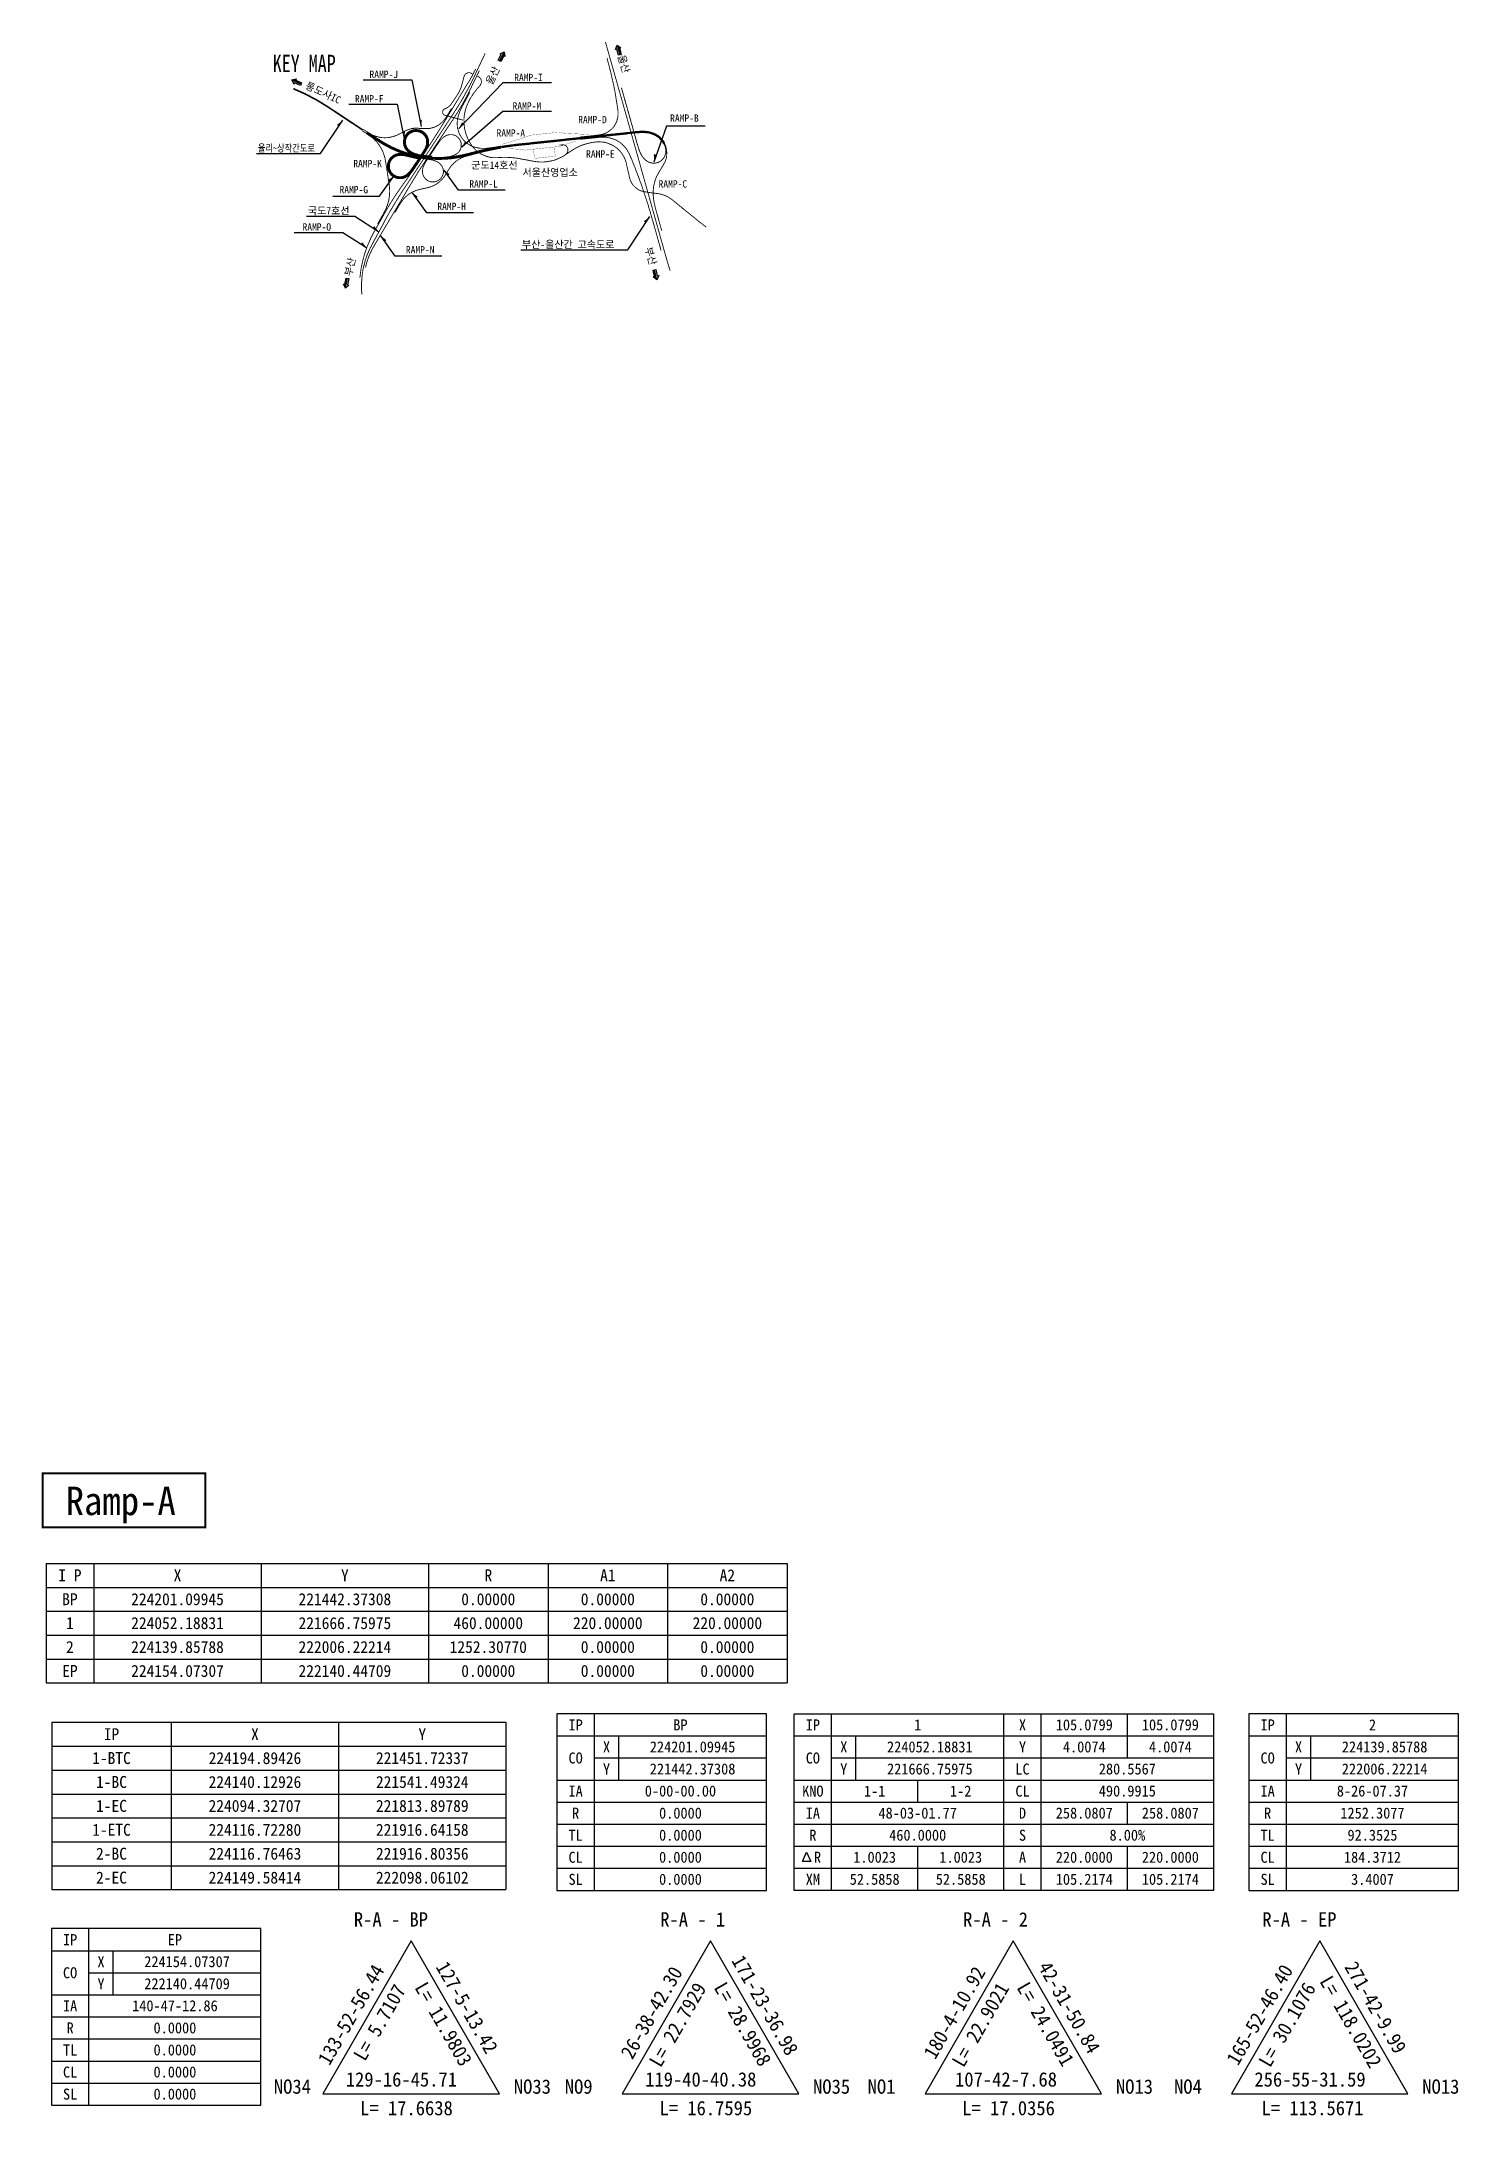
# Model space of a CAD drawing. Header units: millimetres. Extents: x 220587 to 223182, y 223491 to 225300.
# Drawn here: x 222411 to 223182, y 223904 to 225032 of the extents above; entities that cross this region are included whole.
import ezdxf
from ezdxf.enums import TextEntityAlignment as Align

# ---------------------------------------------------------------- set-up
doc = ezdxf.new("R2010")
doc.units = ezdxf.units.MM
doc.linetypes.add('HIDDEN', pattern=[0.375, 0.25, -0.125])
for name, color, linetype in [('CA-ALGN-RampA', 2, 'Continuous'), ('CA-ALGN-RampF', 2, 'Continuous'), ('CA-ALGN-RampG', 2, 'Continuous'), ('CA-ALGN-RampH', 2, 'Continuous'), ('CA-ALGN-RampI', 2, 'Continuous'), ('CA-ALGN-RampJ', 2, 'Continuous'), ('CA-ALGN-RampK', 2, 'Continuous'), ('CA-ALGN-RampL', 2, 'Continuous'), ('CA-ALGN-RampM', 2, 'Continuous'), ('CA-ALGN-RampN', 2, 'Continuous'), ('CA-ALGN-RampO', 2, 'Continuous'), ('CA-ALGN-TBSM', 2, 'Continuous'), ('CA-ALGN-국도7호선', 2, 'Continuous'), ('CA-ALGN-국도7호선평면선형', 2, 'Continuous'), ('CA-ALGN-군도14', 2, 'Continuous'), ('CA-ALGN-군도이설1', 2, 'Continuous'), ('CA-ALGN-군도이설2', 2, 'Continuous'), ('CA-ALGN-두현IC', 2, 'Continuous'), ('CA-ALGN-본선', 2, 'Continuous'), ('CA-ALGN-현IC', 2, 'Continuous'), ('CA-ALGN-회차로', 2, 'Continuous'), ('CA-LEAL', 1, 'Continuous'), ('CA-TABL-LIN1', 4, 'Continuous'), ('CA-TABL-LIN2', 1, 'Continuous'), ('CA-TABL-TEX2', 3, 'Continuous'), ('CA-TEXT', 3, 'Continuous'), ('CV-SURV-LINE', 2, 'Continuous'), ('CV-SURV-TEXT', 3, 'Continuous'), ('CZ-LIN1', 7, 'Continuous'), ('CZ-SYMB', 2, 'Continuous'), ('CZ-TEX1', 6, 'Continuous'), ('CZ-TEX2', 3, 'Continuous'), ('CZ-TEXT', 3, 'Continuous')]:
    doc.layers.add(name, color=color, linetype=linetype)
doc.styles.add('GHS', font='DotumChe.ttf')
doc.styles.add('GTXT', font='DotumChe.ttf')
doc.styles.add('Han_Romanstyle', font='DotumChe.ttf')
doc.styles.add('견고딕', font='DotumChe.ttf')
doc.styles.add('돋움체', font='DotumChe.ttf')

msp = doc.modelspace()

# ---------------------------------------------------------------- texts
at = {"layer": 'CA-TEXT', "style": '돋움체'}
for s, height, p in [('RAMP-J', 4, (222589.4, 225012.4, -220.7)), ('RAMP-I', 4, (222668.1, 225010.7, -220.7)), ('RAMP-F', 4, (222581.5, 224999.1, -220.7)), ('RAMP-M', 4, (222667.2, 224995.2, -220.7)), ('RAMP-D', 4, (222702.9, 224987.8, -116.7)), ('RAMP-B', 4, (222752.9, 224988.6)), ('RAMP-A', 4, (222658.5, 224980.5, -73.6)), ('RAMP-K', 4, (222580.6, 224963.9, -220.7)), ('군도14호선', 4, (222644.7, 224963, -220.7)), ('서울산영업소', 4, (222672.6, 224959.1, -220.7)), ('RAMP-E', 4, (222707.2, 224969.1, -116.7)), ('RAMP-G', 4, (222573.1, 224949.7, -147.2)), ('RAMP-L', 4, (222643.7, 224952.8, -147.2)), ('RAMP-C', 4, (222746.6, 224952.8, -116.7)), ('국도7호선', 4, (222555.9, 224938.2, -220.7)), ('RAMP-H', 4, (222626.3, 224940.6, -147.2)), ('RAMP-O', 4, (222553, 224929.4, -220.7)), ('RAMP-N', 4, (222609.2, 224917, -147.2)), ('부산-울산간 고속도로', 3.996, (222672.3, 224919.9, -220.7))]:
    msp.add_text(s, height=height, dxfattribs=at).set_placement(p)
at = {"layer": 'CA-TEXT', "style": '돋움체', "width": 0.8}
msp.add_text('율리~상작간도로', height=4, dxfattribs=at).set_placement((222528.7, 224972.3, -220.7))
at = {"layer": 'CV-SURV-TEXT', "style": 'Han_Romanstyle'}
for s, p in [('R-A - BP', (222580.9, 224007.1)), ('R-A - 1', (222747.5, 224007.1)), ('R-A - 2', (222912.2, 224007.1)), ('R-A - EP', (223074.9, 224007.1)), ('129-16-45.71', (222576.5, 223920.1)), ('119-40-40.38', (222739.3, 223920.1)), ('107-42-7.68', (222907.8, 223920.1)), ('256-55-31.59', (223070.6, 223920.1)), ('NO34', (222537.4, 223916.2)), ('NO33', (222667.9, 223916.2)), ('NO9', (222695.6, 223916.2)), ('NO35', (222830.6, 223916.2)), ('NO1', (222860.3, 223916.2)), ('NO13', (222995.3, 223916.2)), ('NO4', (223026.9, 223916.2)), ('NO13', (223161.9, 223916.2)), ('L= 17.6638', (222584.3, 223904.5)), ('L= 16.7595', (222747.1, 223904.5)), ('L= 17.0356', (222911.7, 223904.5)), ('L= 113.5671', (223074.5, 223904.5))]:
    msp.add_text(s, height=7.8, dxfattribs=at).set_placement(p)
for s, rotation, p in [('133-52-56.44', 60.0007, (222567.6, 223931.1)), ('127-5-13.42', 299.9993, (222625.2, 223985.2)), ('26-38-42.30', 60.0007, (222732.3, 223934.4)), ('171-23-36.98', 299.9993, (222786, 223988.6)), ('180-4-10.92', 60.0007, (222897, 223934.4)), ('42-31-50.84', 299.9993, (222952.7, 223985.2)), ('165-52-46.40', 60.0007, (223061.7, 223931.1)), ('271-42-9.99', 299.9993, (223119.3, 223985.2)), ('L= 5.7107', 60.0007, (222586.9, 223933.4)), ('L= 11.9803', 299.9993, (222613.7, 223974)), ('L= 22.7929', 60.0007, (222747.7, 223930)), ('L= 28.9968', 299.9993, (222776.4, 223974)), ('L= 22.9021', 60.0007, (222912.4, 223930)), ('L= 24.0491', 299.9993, (222941.1, 223974)), ('L= 30.1076', 60.0007, (223079.1, 223930)), ('L= 118.0202', 299.9993, (223105.8, 223977.4))]:
    msp.add_text(s, height=7.8, rotation=rotation, dxfattribs=at).set_placement(p)
at = {"layer": 'CZ-TEX1', "style": '견고딕', "width": 0.8}
msp.add_text('KEY MAP', height=9.48, dxfattribs=at).set_placement((222553.9, 225015.6), align=Align.CENTER)
at = {"layer": 'CZ-TEX1', "style": '돋움체'}
msp.add_text('Ramp-A', height=15.44, dxfattribs=at).set_placement((222424.2, 224230.9))
at = {"layer": 'CZ-TEX2', "lineweight": 0, "style": 'GHS'}
for s, p in [('I P', (222426.5, 224194.9)), ('X', (222485, 224194.9)), ('Y', (222576, 224194.9)), ('R', (222654, 224194.9)), ('A1', (222719, 224194.9)), ('A2', (222784, 224194.9)), ('BP', (222426.5, 224181.9)), ('224201.09945', (222485, 224181.9)), ('221442.37308', (222576, 224181.9)), ('0.00000', (222654, 224181.9)), ('0.00000', (222719, 224181.9)), ('0.00000', (222784, 224181.9)), ('1', (222426.5, 224168.9)), ('224052.18831', (222485, 224168.9)), ('221666.75975', (222576, 224168.9)), ('460.00000', (222654, 224168.9)), ('220.00000', (222719, 224168.9)), ('220.00000', (222784, 224168.9)), ('2', (222426.5, 224155.9)), ('224139.85788', (222485, 224155.9)), ('222006.22214', (222576, 224155.9)), ('1252.30770', (222654, 224155.9)), ('0.00000', (222719, 224155.9)), ('0.00000', (222784, 224155.9)), ('EP', (222426.5, 224142.9)), ('224154.07307', (222485, 224142.9)), ('222140.44709', (222576, 224142.9)), ('0.00000', (222654, 224142.9)), ('0.00000', (222719, 224142.9)), ('0.00000', (222784, 224142.9)), ('IP', (222449.1, 224108.5)), ('X', (222527.1, 224108.5)), ('Y', (222618.1, 224108.5)), ('1-BTC', (222449.1, 224095.5)), ('224194.89426', (222527.1, 224095.5)), ('221451.72337', (222618.1, 224095.5)), ('1-BC', (222449.1, 224082.5)), ('224140.12926', (222527.1, 224082.5)), ('221541.49324', (222618.1, 224082.5)), ('1-EC', (222449.1, 224069.5)), ('224094.32707', (222527.1, 224069.5)), ('221813.89789', (222618.1, 224069.5)), ('1-ETC', (222449.1, 224056.5)), ('224116.72280', (222527.1, 224056.5)), ('221916.64158', (222618.1, 224056.5)), ('2-BC', (222449.1, 224043.5)), ('224116.76463', (222527.1, 224043.5)), ('221916.80356', (222618.1, 224043.5)), ('2-EC', (222449.1, 224030.5)), ('224149.58414', (222527.1, 224030.5)), ('222098.06102', (222618.1, 224030.5))]:
    msp.add_text(s, height=6.5, dxfattribs=at).set_placement(p, align=Align.CENTER)
at = {"layer": 'CZ-TEXT', "style": '돋움체'}
for s, rotation, p in [('울산', 286.9787, (222724.3, 225024.3, -10.5)), ('통도사IC', 335.277, (222554.2, 225006.8, -220.7)), ('울산', 64.5941, (222656.1, 225008.4, -10.5)), ('부산', 285.4701, (222739.1, 224919.9, -10.5)), ('부산', 76.9933, (222579.6, 224904.4, -10.5))]:
    msp.add_text(s, height=4, rotation=rotation, dxfattribs=at).set_placement(p)

# ---------------------------------------------------------------- blocks, each defined once
blk = doc.blocks.new('CZDIRA2')
blk.add_hatch(color=256).paths.add_polyline_path([(0, 0), (0, -2), (9.3, -2), (9.3, -4), (14.7, 0)])
blk.add_line((14.7, 0), (0, 0))
blk.add_lwpolyline([(9.3, 4), (14.7, 0), (9.3, -4), (9.3, -2), (0, -2), (0, 2), (9.3, 2)], close=True)
blk = doc.blocks.new('CACTSPR')
at = {"layer": 'CA-TABL-LIN1'}
for p, q in [((0, -20), (0, 20)), ((8.5, -20), (8.5, 20))]:
    blk.add_line(p, q, dxfattribs=at)
blk.add_lwpolyline([(47.5, -20), (-47.5, -20), (-47.5, 20), (47.5, 20)], close=True, dxfattribs=at)
blk.add_lwpolyline([(-39, -20), (-39, 20)], dxfattribs=at)
at = {"layer": 'CA-TABL-LIN2'}
for p, q in [((28, 10), (28, 20)), ((-47.5, 15), (47.5, 15)), ((-33.5, 5), (-33.5, 15)), ((-39, 10), (47.5, 10)), ((-47.5, 5), (47.5, 5)), ((-19.5, 0), (-19.5, 5)), ((-47.5, 0), (47.5, 0)), ((28, -5), (28, 0)), ((-47.5, -5), (47.5, -5)), ((-47.5, -10), (47.5, -10)), ((-19.5, -20), (-19.5, -10)), ((28, -20), (28, -10)), ((-47.5, -15), (47.5, -15))]:
    blk.add_line(p, q, dxfattribs=at)
at = {"layer": 'CA-TABL-TEX2'}
blk.add_lwpolyline([(-44.67, -11.31), (-43.73, -13.49), (-45.61, -13.49)], close=True, dxfattribs=at)
at = {"layer": 'CA-TABL-TEX2', "style": 'GTXT'}
for s, p in [('IP', (-43.25, 17.5)), ('X', (4.25, 17.5)), ('CO', (-43.25, 10)), ('X', (-36.25, 12.5)), ('Y', (4.25, 12.5)), ('Y', (-36.25, 7.5)), ('LC', (4.25, 7.5)), ('KNO', (-43.25, 2.5)), ('CL', (4.25, 2.5)), ('IA', (-43.25, -2.5)), ('D', (4.25, -2.5)), ('R', (-43.25, -7.5)), ('S', (4.25, -7.5)), ('A', (4.25, -12.5)), ('XM', (-43.25, -17.5)), ('L', (4.25, -17.5))]:
    blk.add_text(s, height=2.5, dxfattribs=at).set_placement(p, align=Align.MIDDLE_CENTER)
blk.add_text('R', height=2.5, dxfattribs=at).set_placement((-42.2, -12.49), align=Align.MIDDLE)
at = {"layer": 'CA-TABL-TEX2', "style": 'GTXT', "flags": 4}
for tag, p in [('IPNO', (-19.5, 17.5)), ('X1', (18.25, 17.5)), ('X2', (37.75, 17.5)), ('COX', (-16.75, 12.5)), ('Y1', (18.25, 12.5)), ('Y2', (37.75, 12.5)), ('COY', (-16.75, 7.5)), ('LC', (28, 7.5)), ('KNO1', (-29.25, 2.5)), ('KNO2', (-9.75, 2.5)), ('CL', (28, 2.5)), ('IA', (-19.5, -2.5)), ('D1', (18.25, -2.5)), ('D2', (37.75, -2.5)), ('R', (-19.5, -7.5)), ('S', (28, -7.5)), ('DR1', (-29.25, -12.5)), ('DR2', (-9.75, -12.5)), ('A1', (18.25, -12.5)), ('A2', (37.75, -12.5)), ('XM1', (-29.25, -17.5)), ('XM2', (-9.75, -17.5)), ('SL1', (18.25, -17.5)), ('SL2', (37.75, -17.5))]:
    blk.add_attdef(tag, text='', height=2.5, dxfattribs=at).set_placement(p, align=Align.MIDDLE)
blk = doc.blocks.new('CACTCRV')
at = {"layer": 'CA-TABL-LIN1'}
blk.add_line((-15.25, -20), (-15.25, 20), dxfattribs=at)
blk.add_lwpolyline([(-23.75, -20), (23.75, -20), (23.75, 20), (-23.75, 20)], close=True, dxfattribs=at)
at = {"layer": 'CA-TABL-LIN2'}
for p, q in [((-23.75, 15), (23.75, 15)), ((-9.75, 5), (-9.75, 15)), ((-15.25, 10), (23.75, 10)), ((-23.75, 5), (23.75, 5)), ((-23.75, 0), (23.75, 0)), ((-23.75, -5), (23.75, -5)), ((-23.75, -10), (23.75, -10)), ((-23.75, -15), (23.75, -15))]:
    blk.add_line(p, q, dxfattribs=at)
at = {"layer": 'CA-TABL-TEX2', "style": 'GTXT'}
for s, p in [('IP', (-19.5, 17.5)), ('CO', (-19.5, 10)), ('X', (-12.5, 12.5)), ('Y', (-12.5, 7.5)), ('IA', (-19.5, 2.5)), ('R', (-19.5, -2.5)), ('TL', (-19.5, -7.5)), ('CL', (-19.5, -12.5)), ('SL', (-19.5, -17.5))]:
    blk.add_text(s, height=2.5, dxfattribs=at).set_placement(p, align=Align.MIDDLE_CENTER)
at = {"layer": 'CA-TABL-TEX2', "style": 'GTXT', "flags": 4}
for tag, p in [('IPNO', (4.25, 17.5)), ('COX', (7, 12.5)), ('COY', (7, 7.5)), ('IA', (4.25, 2.5)), ('R', (4.25, -2.5)), ('TL', (4.25, -7.5)), ('CL', (4.25, -12.5)), ('SL', (4.25, -17.5))]:
    blk.add_attdef(tag, text='', height=2.5, dxfattribs=at).set_placement(p, align=Align.MIDDLE)

# ---------------------------------------------------------------- hatches: boundary and pattern name
at = {"layer": 'CA-LEAL'}
for points in [[(222572, 224987.1), (222572.9, 224986.5), (222574.9, 224989.4)], [(222617.9, 224989.7), (222616.8, 224989.5), (222617.5, 224986)], [(222639.7, 224988.3), (222640.5, 224987.6), (222638, 224985)], [(222608.7, 224983.2), (222607.6, 224983), (222608.3, 224979.5)], [(222641.5, 224978), (222642.3, 224977.2), (222639.6, 224974.8)], [(222633, 224960), (222632.1, 224959.3), (222630, 224962.3)], [(222744.1, 224970.9), (222745.3, 224970.5), (222744, 224966.7)], [(222599.6, 224956.9), (222600.5, 224956.2), (222602.6, 224959.1)], [(222615.7, 224947.8), (222614.8, 224947.1), (222612.7, 224950)], [(222591.9, 224931.9), (222591.3, 224931), (222594.3, 224929)], [(222739, 224934.7), (222739.9, 224934.1), (222741.9, 224937.1)], [(222585.4, 224923.1), (222584.8, 224922.1), (222587.8, 224920.2)], [(222598.6, 224924.2), (222597.7, 224923.5), (222595.6, 224926.5)]]:
    msp.add_hatch(color=256, dxfattribs=at).paths.add_polyline_path(points)

# ---------------------------------------------------------------- linework, layer by layer
at = {"layer": 'CA-ALGN-RampA', "const_width": 1.57}
msp.add_lwpolyline([(222587.9, 224982.7), (222589.1, 224981.9), (222589.3, 224981.8), (222589.5, 224981.6), (222589.7, 224981.5), (222589.9, 224981.3), (222590.1, 224981.2), (222590.3, 224981.1), (222590.5, 224980.9), (222590.7, 224980.8), (222591, 224980.6), (222591.2, 224980.5), (222591.4, 224980.4), (222591.6, 224980.2), (222591.8, 224980.1), (222592, 224980), (222592.2, 224979.8), (222592.4, 224979.7), (222592.7, 224979.5), (222592.9, 224979.4), (222593.1, 224979.3), (222593.3, 224979.1), (222593.5, 224979), (222593.7, 224978.9), (222593.9, 224978.7), (222594.1, 224978.6), (222594.4, 224978.5), (222594.6, 224978.3), (222594.8, 224978.2), (222595, 224978.1), (222595.2, 224977.9), (222595.4, 224977.8), (222595.6, 224977.7), (222595.9, 224977.5), (222596.1, 224977.4), (222596.3, 224977.3), (222596.5, 224977.1), (222596.7, 224977), (222597, 224976.9), (222597.2, 224976.7), (222597.4, 224976.6), (222597.6, 224976.5), (222597.8, 224976.4), (222598, 224976.2), (222598.3, 224976.1), (222598.5, 224976), (222598.7, 224975.9), (222598.9, 224975.8), (222599.2, 224975.6), (222599.4, 224975.5), (222599.6, 224975.4), (222599.8, 224975.3), (222600.1, 224975.2), (222600.3, 224975), (222600.4, 224975), (222600.6, 224974.9), (222600.9, 224974.7), (222601.1, 224974.6), (222601.3, 224974.5), (222601.5, 224974.4), (222601.8, 224974.3), (222602, 224974.2), (222602.2, 224974.1), (222602.5, 224974), (222602.7, 224973.9), (222602.9, 224973.8), (222603.2, 224973.7), (222603.4, 224973.6), (222603.6, 224973.5), (222603.8, 224973.4), (222604.1, 224973.3), (222604.3, 224973.2), (222604.5, 224973.1), (222604.8, 224973), (222605, 224972.9), (222605.2, 224972.8), (222605.5, 224972.7), (222605.7, 224972.6), (222606, 224972.5), (222606.2, 224972.4), (222606.4, 224972.3), (222606.7, 224972.2), (222606.9, 224972.2), (222607.1, 224972.1), (222607.4, 224972), (222607.6, 224971.9), (222607.9, 224971.8), (222608.1, 224971.7), (222608.3, 224971.6), (222608.6, 224971.6), (222608.8, 224971.5), (222609.1, 224971.4), (222609.3, 224971.3), (222609.5, 224971.3), (222609.8, 224971.2), (222610, 224971.1), (222610.3, 224971), (222610.5, 224971), (222610.7, 224970.9), (222611, 224970.8), (222611.2, 224970.8), (222611.5, 224970.7), (222611.7, 224970.6), (222612, 224970.6), (222612.2, 224970.5), (222612.5, 224970.4), (222612.7, 224970.4), (222612.9, 224970.3), (222613.2, 224970.3), (222613.4, 224970.2), (222613.7, 224970.1), (222613.9, 224970.1), (222614.2, 224970), (222614.4, 224970), (222614.7, 224969.9), (222614.9, 224969.9), (222615.2, 224969.8), (222615.4, 224969.8), (222615.7, 224969.7), (222615.9, 224969.7), (222616.2, 224969.6), (222616.4, 224969.6), (222616.7, 224969.5), (222616.9, 224969.5), (222617.2, 224969.4), (222617.4, 224969.4), (222617.7, 224969.4), (222617.9, 224969.3), (222618.2, 224969.3), (222618.4, 224969.2), (222618.7, 224969.2), (222618.9, 224969.2), (222619.2, 224969.1), (222619.4, 224969.1), (222619.7, 224969.1), (222619.9, 224969), (222620.2, 224969), (222620.4, 224969), (222620.7, 224969), (222620.9, 224968.9), (222621.2, 224968.9), (222621.4, 224968.9), (222621.7, 224968.9), (222621.9, 224968.8), (222622.2, 224968.8), (222622.4, 224968.8), (222622.7, 224968.8), (222622.9, 224968.8), (222623.2, 224968.7), (222623.4, 224968.7), (222623.7, 224968.7), (222623.9, 224968.7), (222624.2, 224968.7), (222624.4, 224968.7), (222624.7, 224968.7), (222625, 224968.7), (222625.2, 224968.7), (222625.5, 224968.6), (222625.7, 224968.6), (222626, 224968.6), (222626.2, 224968.6), (222626.5, 224968.6), (222626.7, 224968.6), (222627, 224968.6), (222627.2, 224968.6), (222627.5, 224968.6), (222627.7, 224968.6), (222628, 224968.6), (222628.2, 224968.6), (222628.5, 224968.7), (222628.7, 224968.7), (222629, 224968.7), (222629.2, 224968.7), (222629.5, 224968.7), (222629.8, 224968.7), (222630, 224968.7), (222630.3, 224968.7), (222630.5, 224968.7), (222630.8, 224968.8), (222631, 224968.8), (222631.3, 224968.8), (222631.5, 224968.8), (222631.8, 224968.8), (222632, 224968.9), (222632.3, 224968.9), (222632.5, 224968.9), (222632.8, 224968.9), (222633, 224969), (222633.3, 224969), (222633.5, 224969), (222633.8, 224969), (222634, 224969.1), (222634.3, 224969.1), (222634.5, 224969.1), (222634.8, 224969.2), (222634.9, 224969.2), (222635.1, 224969.2), (222635.4, 224969.3), (222635.6, 224969.3), (222635.9, 224969.3), (222636.1, 224969.4), (222636.4, 224969.4), (222636.6, 224969.5), (222636.9, 224969.5), (222637.1, 224969.5), (222637.4, 224969.6), (222637.6, 224969.6), (222637.9, 224969.7), (222638.1, 224969.7), (222638.4, 224969.8), (222638.6, 224969.8), (222638.8, 224969.9), (222639.1, 224969.9), (222639.3, 224970), (222639.6, 224970), (222639.8, 224970.1), (222640.1, 224970.1), (222640.3, 224970.2), (222640.6, 224970.2), (222640.8, 224970.3), (222641.1, 224970.3), (222641.3, 224970.4), (222641.6, 224970.5), (222641.8, 224970.5), (222642.1, 224970.6), (222642.3, 224970.6), (222642.6, 224970.7), (222642.8, 224970.7), (222643, 224970.8), (222643.3, 224970.9), (222643.5, 224970.9), (222643.8, 224971), (222644, 224971), (222644.3, 224971.1), (222644.5, 224971.2), (222644.8, 224971.2), (222645, 224971.3), (222645.3, 224971.3), (222645.5, 224971.4), (222645.7, 224971.5), (222646, 224971.5), (222646.2, 224971.6), (222646.5, 224971.7), (222646.7, 224971.7), (222647, 224971.8), (222647.2, 224971.9), (222647.5, 224971.9), (222647.7, 224972), (222647.9, 224972), (222647.9, 224972), (222648.1, 224972.1), (222648.4, 224972.1), (222648.6, 224972.2), (222648.9, 224972.3), (222649.1, 224972.3), (222649.3, 224972.4), (222649.6, 224972.5), (222649.8, 224972.5), (222650.1, 224972.6), (222650.3, 224972.6), (222650.6, 224972.7), (222650.8, 224972.8), (222651.1, 224972.8), (222651.3, 224972.9), (222651.6, 224972.9), (222651.8, 224973), (222652, 224973), (222652.3, 224973.1), (222652.5, 224973.2), (222652.8, 224973.2), (222653, 224973.3), (222653.3, 224973.3), (222653.5, 224973.4), (222653.8, 224973.4), (222654, 224973.5), (222654.3, 224973.5), (222654.5, 224973.6), (222654.8, 224973.6), (222655, 224973.7), (222655.3, 224973.7), (222655.5, 224973.8), (222655.8, 224973.8), (222656, 224973.9), (222656.3, 224973.9), (222656.5, 224974), (222656.7, 224974), (222657, 224974.1), (222657.2, 224974.1), (222657.5, 224974.2), (222657.7, 224974.2), (222658, 224974.3), (222658.2, 224974.3), (222658.5, 224974.4), (222658.7, 224974.4), (222659, 224974.5), (222659.2, 224974.5), (222659.5, 224974.6), (222659.7, 224974.6), (222660, 224974.6), (222660.2, 224974.7), (222660.5, 224974.7), (222660.7, 224974.8), (222661, 224974.8), (222661.1, 224974.8)], dxfattribs=at)
at = {"layer": 'CA-ALGN-RampF', "const_width": 1.57}
msp.add_lwpolyline([(222623.6, 224969.4), (222623.4, 224969.4), (222623.1, 224969.4), (222622.8, 224969.4), (222622.6, 224969.4), (222622.3, 224969.4), (222622.1, 224969.5), (222621.8, 224969.5), (222621.6, 224969.5), (222621.3, 224969.5), (222621.1, 224969.5), (222620.8, 224969.6), (222620.6, 224969.6), (222620.3, 224969.6), (222620.1, 224969.7), (222619.8, 224969.7), (222619.6, 224969.7), (222619.3, 224969.8), (222619.1, 224969.8), (222618.8, 224969.8), (222618.6, 224969.9), (222618.3, 224969.9), (222618.1, 224969.9), (222617.8, 224970), (222617.6, 224970), (222617.5, 224970), (222617.3, 224970.1), (222617, 224970.1), (222616.8, 224970.1), (222616.5, 224970.2), (222616.3, 224970.2), (222616, 224970.3), (222615.8, 224970.3), (222615.6, 224970.4), (222615.3, 224970.5), (222615.1, 224970.5), (222614.8, 224970.6), (222614.6, 224970.7), (222614.3, 224970.7), (222614.1, 224970.8), (222613.9, 224970.9), (222613.6, 224971), (222613.4, 224971.1), (222613.1, 224971.2), (222612.9, 224971.3), (222612.7, 224971.4), (222612.5, 224971.5), (222612.2, 224971.6), (222612, 224971.7), (222611.8, 224971.8), (222611.6, 224972), (222611.4, 224972.1), (222611.2, 224972.3), (222611, 224972.4), (222610.8, 224972.6), (222610.6, 224972.8), (222610.4, 224972.9), (222610.2, 224973.1), (222610, 224973.3), (222609.9, 224973.5), (222609.7, 224973.7), (222609.6, 224973.9), (222609.5, 224974), (222609.4, 224974.2), (222609.2, 224974.4), (222609.1, 224974.6), (222609, 224974.9), (222608.9, 224975.1), (222608.8, 224975.3), (222608.7, 224975.6), (222608.6, 224975.8), (222608.6, 224976), (222608.5, 224976.3), (222608.5, 224976.5), (222608.4, 224976.8), (222608.4, 224977), (222608.4, 224977.3), (222608.4, 224977.5), (222608.4, 224977.8), (222608.4, 224978.1), (222608.4, 224978.3), (222608.5, 224978.6), (222608.5, 224978.8), (222608.6, 224979), (222608.6, 224979.3), (222608.7, 224979.5), (222608.8, 224979.8), (222608.9, 224980), (222609, 224980.2), (222609.1, 224980.5), (222609.2, 224980.7), (222609.4, 224980.9), (222609.5, 224981.1), (222609.7, 224981.3), (222609.8, 224981.5), (222610, 224981.7), (222610.1, 224981.9), (222610.3, 224982.1), (222610.5, 224982.3), (222610.7, 224982.4), (222610.9, 224982.6), (222611.1, 224982.7), (222611.3, 224982.9), (222611.5, 224983), (222611.7, 224983.1), (222612, 224983.2), (222612.2, 224983.3), (222612.4, 224983.4), (222612.7, 224983.5), (222612.9, 224983.6), (222613.1, 224983.6), (222613.3, 224983.7), (222613.6, 224983.8), (222613.8, 224983.8), (222614.1, 224983.8), (222614.3, 224983.9), (222614.6, 224983.9), (222614.8, 224983.9), (222615.1, 224983.9), (222615.3, 224983.8), (222615.6, 224983.8), (222615.8, 224983.8), (222616.1, 224983.7), (222616.3, 224983.7), (222616.6, 224983.6), (222616.8, 224983.5), (222617.1, 224983.4), (222617.3, 224983.3), (222617.5, 224983.2), (222617.7, 224983.1), (222618, 224983), (222618.2, 224982.8), (222618.4, 224982.7), (222618.6, 224982.5), (222618.8, 224982.4), (222619, 224982.2), (222619.2, 224982), (222619.3, 224981.9), (222619.5, 224981.7), (222619.7, 224981.5), (222619.8, 224981.3), (222620, 224981.1), (222620.1, 224980.9), (222620.2, 224980.6), (222620.4, 224980.4), (222620.5, 224980.2), (222620.6, 224980), (222620.7, 224979.7), (222620.7, 224979.5), (222620.8, 224979.2), (222620.9, 224979), (222620.9, 224978.8), (222621, 224978.5), (222621, 224978.3), (222621, 224978), (222621, 224977.7), (222621, 224977.5), (222621, 224977.2), (222621, 224977.1), (222621, 224976.8), (222621, 224976.6), (222620.9, 224976.3), (222620.9, 224976.1), (222620.8, 224975.8), (222620.7, 224975.6), (222620.7, 224975.3), (222620.6, 224975.1), (222620.5, 224974.9), (222620.4, 224974.6), (222620.3, 224974.4), (222620.2, 224974.2), (222620.1, 224973.9), (222620, 224973.7), (222619.9, 224973.5), (222619.7, 224973.3), (222619.6, 224973), (222619.5, 224972.8), (222619.3, 224972.6), (222619.2, 224972.4), (222619.1, 224972.2), (222618.9, 224972), (222618.8, 224971.8), (222618.7, 224971.5), (222618.5, 224971.3), (222618.5, 224971.3), (222615.4, 224966.6)], dxfattribs=at)
at = {"layer": 'CA-ALGN-RampG', "const_width": 1.57}
msp.add_lwpolyline([(222615.4, 224966.6), (222615.3, 224966.4), (222615.1, 224966.1), (222615, 224965.9), (222614.8, 224965.7), (222614.7, 224965.5), (222614.6, 224965.3), (222614.4, 224965.1), (222614.3, 224964.9), (222614.1, 224964.7), (222614, 224964.5), (222613.9, 224964.3), (222613.7, 224964), (222613.6, 224963.8), (222613.5, 224963.7), (222613.3, 224963.5), (222613.2, 224963.3), (222613.1, 224963.1), (222612.9, 224962.8), (222612.8, 224962.6), (222612.6, 224962.4), (222612.5, 224962.2), (222612.3, 224962), (222612.2, 224961.8), (222612, 224961.6), (222611.9, 224961.4), (222611.7, 224961.2), (222611.5, 224961), (222611.4, 224960.8), (222611.2, 224960.7), (222611, 224960.5), (222610.8, 224960.3), (222610.7, 224960.1), (222610.5, 224960), (222610.3, 224959.8), (222610.1, 224959.6), (222609.9, 224959.5), (222609.7, 224959.3), (222609.5, 224959.2), (222609.2, 224959.1), (222609, 224958.9), (222608.8, 224958.8), (222608.6, 224958.7), (222608.4, 224958.7), (222608.2, 224958.6), (222608, 224958.5), (222607.7, 224958.4), (222607.5, 224958.3), (222607.2, 224958.3), (222607, 224958.2), (222606.7, 224958.2), (222606.5, 224958.2), (222606.2, 224958.2), (222606, 224958.2), (222605.7, 224958.2), (222605.5, 224958.2), (222605.2, 224958.2), (222605, 224958.3), (222604.7, 224958.3), (222604.5, 224958.4), (222604.2, 224958.4), (222604, 224958.5), (222603.7, 224958.6), (222603.5, 224958.7), (222603.3, 224958.8), (222603, 224958.9), (222602.8, 224959), (222602.6, 224959.1), (222602.4, 224959.3), (222602.2, 224959.4), (222602, 224959.6), (222601.8, 224959.8), (222601.6, 224959.9), (222601.4, 224960.1), (222601.3, 224960.3), (222601.1, 224960.5), (222600.9, 224960.7), (222600.8, 224960.9), (222600.7, 224961.1), (222600.5, 224961.3), (222600.4, 224961.5), (222600.3, 224961.8), (222600.2, 224962), (222600.1, 224962.2), (222600.1, 224962.3), (222600, 224962.5), (222599.9, 224962.7), (222599.8, 224963), (222599.8, 224963.2), (222599.7, 224963.5), (222599.7, 224963.7), (222599.7, 224964), (222599.7, 224964.2), (222599.7, 224964.5), (222599.7, 224964.7), (222599.7, 224965), (222599.7, 224965.2), (222599.7, 224965.5), (222599.8, 224965.7), (222599.8, 224966), (222599.9, 224966.2), (222600, 224966.5), (222600.1, 224966.7), (222600.2, 224967), (222600.3, 224967.2), (222600.4, 224967.4), (222600.5, 224967.6), (222600.6, 224967.8), (222600.8, 224968.1), (222600.9, 224968.3), (222601.1, 224968.5), (222601.2, 224968.7), (222601.4, 224968.8), (222601.6, 224969), (222601.8, 224969.2), (222602, 224969.4), (222602.2, 224969.5), (222602.4, 224969.7), (222602.6, 224969.8), (222602.8, 224969.9), (222603, 224970.1), (222603.2, 224970.2), (222603.5, 224970.3), (222603.7, 224970.4), (222603.9, 224970.5), (222604, 224970.5), (222604.2, 224970.6), (222604.5, 224970.6), (222604.7, 224970.7), (222605, 224970.7), (222605.2, 224970.8), (222605.5, 224970.8), (222605.7, 224970.8), (222606, 224970.8), (222606.2, 224970.9), (222606.5, 224970.9), (222606.7, 224970.9), (222607, 224970.8), (222607.2, 224970.8), (222607.5, 224970.8), (222607.7, 224970.8), (222608, 224970.7), (222608.2, 224970.7), (222608.5, 224970.7), (222608.7, 224970.6), (222609, 224970.6), (222609.2, 224970.5), (222609.5, 224970.5), (222609.7, 224970.4), (222610, 224970.4), (222610.2, 224970.3), (222610.5, 224970.3), (222610.7, 224970.2), (222610.9, 224970.1), (222611, 224970.1), (222611.2, 224970.1), (222611.5, 224970), (222611.7, 224969.9), (222612, 224969.9), (222612.2, 224969.8), (222612.4, 224969.8), (222612.7, 224969.7), (222612.9, 224969.7), (222613.2, 224969.6), (222613.4, 224969.5), (222613.7, 224969.5), (222613.9, 224969.4), (222614.2, 224969.4), (222614.4, 224969.3), (222614.7, 224969.3), (222614.9, 224969.2), (222615, 224969.2), (222615.2, 224969.2), (222615.5, 224969.1), (222615.7, 224969.1), (222616, 224969), (222616.2, 224969), (222616.5, 224968.9), (222616.7, 224968.9), (222616.8, 224968.9)], dxfattribs=at)
at = {"layer": 'CA-ALGN-RampH', "const_width": 0.47}
msp.add_lwpolyline([(222603.2, 224939.2), (222605.1, 224942.4), (222605.2, 224942.6), (222605.3, 224942.9), (222605.5, 224943.1), (222605.6, 224943.3), (222605.7, 224943.5), (222605.9, 224943.7), (222606, 224943.9), (222606.1, 224944.2), (222606.3, 224944.4), (222606.4, 224944.6), (222606.6, 224944.8), (222606.7, 224945), (222606.8, 224945.2), (222607, 224945.4), (222607.1, 224945.6), (222607.3, 224945.8), (222607.3, 224945.9), (222607.5, 224946.1), (222607.7, 224946.3), (222607.8, 224946.5), (222608, 224946.6), (222608.1, 224946.8), (222608.3, 224947), (222608.5, 224947.2), (222608.7, 224947.4), (222608.9, 224947.6), (222609, 224947.7), (222609.2, 224947.9), (222609.4, 224948.1), (222609.6, 224948.2), (222609.8, 224948.4), (222610, 224948.6), (222610.2, 224948.7), (222610.4, 224948.9), (222610.6, 224949), (222610.8, 224949.2), (222611, 224949.3), (222611.2, 224949.5), (222611.4, 224949.6), (222611.6, 224949.7), (222611.9, 224949.9), (222612.1, 224950), (222612.3, 224950.1), (222612.5, 224950.2), (222612.7, 224950.4), (222613, 224950.5), (222613.2, 224950.6), (222613.4, 224950.7), (222613.7, 224950.8), (222613.9, 224950.9), (222614.1, 224951), (222614.4, 224951.1), (222614.6, 224951.2), (222614.8, 224951.3), (222615, 224951.3), (222615.2, 224951.4), (222615.4, 224951.5), (222615.7, 224951.5), (222615.9, 224951.6), (222616.2, 224951.7), (222616.4, 224951.7), (222616.7, 224951.8), (222616.9, 224951.9), (222617.2, 224951.9), (222617.4, 224952), (222617.6, 224952), (222617.9, 224952.1), (222618.1, 224952.1), (222618.4, 224952.2), (222618.6, 224952.2), (222618.9, 224952.3), (222618.9, 224952.3), (222619.2, 224952.4), (222619.4, 224952.4), (222619.7, 224952.5), (222619.9, 224952.5), (222620.2, 224952.6), (222620.4, 224952.6), (222620.7, 224952.7), (222620.9, 224952.7), (222621.2, 224952.8), (222621.4, 224952.9), (222621.7, 224952.9), (222621.9, 224953), (222622.1, 224953.1), (222622.4, 224953.2), (222622.6, 224953.2), (222622.9, 224953.3), (222623.1, 224953.4), (222623.3, 224953.5), (222623.6, 224953.6), (222623.8, 224953.7), (222624, 224953.8), (222624.3, 224953.9), (222624.5, 224954), (222624.7, 224954.1), (222624.9, 224954.3), (222625.2, 224954.4), (222625.4, 224954.5), (222625.6, 224954.6), (222625.8, 224954.8), (222626, 224954.9), (222626.2, 224955), (222626.4, 224955.2), (222626.6, 224955.3), (222626.8, 224955.5), (222627, 224955.6), (222627.2, 224955.8), (222627.4, 224956), (222627.6, 224956.1), (222627.8, 224956.3), (222628, 224956.5), (222628.2, 224956.6), (222628.4, 224956.8), (222628.5, 224957), (222628.7, 224957.2), (222628.9, 224957.4), (222629.1, 224957.5), (222629.2, 224957.7), (222629.4, 224957.9), (222629.6, 224958.1), (222629.6, 224958.1), (222629.7, 224958.3), (222629.9, 224958.5), (222630, 224958.7), (222630.2, 224959), (222630.3, 224959.2), (222630.5, 224959.4), (222630.6, 224959.6), (222630.7, 224959.8), (222630.9, 224960), (222631, 224960.2), (222631.1, 224960.4), (222631.3, 224960.6), (222631.4, 224960.9), (222631.5, 224961.1), (222631.7, 224961.3), (222631.7, 224961.3), (222631.8, 224961.5), (222631.9, 224961.7), (222632.1, 224961.9), (222632.2, 224962.2), (222632.3, 224962.4), (222632.5, 224962.6), (222632.6, 224962.8), (222632.7, 224963), (222632.9, 224963.2), (222633, 224963.4), (222633.2, 224963.6), (222633.3, 224963.9), (222633.5, 224964.1), (222633.6, 224964.3), (222633.8, 224964.5), (222633.9, 224964.7), (222634, 224964.8), (222634.2, 224965), (222634.3, 224965.2), (222634.5, 224965.3), (222634.7, 224965.5), (222634.9, 224965.7), (222635, 224965.9), (222635.2, 224966.1), (222635.4, 224966.2), (222635.6, 224966.4), (222635.8, 224966.6), (222636, 224966.7), (222636.2, 224966.9), (222636.3, 224967.1), (222636.5, 224967.2), (222636.8, 224967.4), (222637, 224967.5), (222637.2, 224967.7), (222637.4, 224967.8), (222637.6, 224967.9), (222637.8, 224968.1), (222638, 224968.2), (222638.2, 224968.3), (222638.5, 224968.5), (222638.7, 224968.6), (222638.9, 224968.7), (222639.1, 224968.8), (222639.4, 224968.9), (222639.6, 224969), (222639.8, 224969.1), (222640, 224969.2), (222640.2, 224969.3), (222640.5, 224969.4), (222640.7, 224969.5), (222640.9, 224969.6), (222641.2, 224969.6), (222641.4, 224969.7), (222641.7, 224969.8), (222641.9, 224969.9), (222642.1, 224969.9), (222642.4, 224970), (222642.6, 224970.1), (222642.9, 224970.1), (222643.1, 224970.2), (222643.4, 224970.3), (222643.6, 224970.3), (222643.9, 224970.4), (222644, 224970.4), (222648, 224971.5)], dxfattribs=at)
at = {"layer": 'CA-ALGN-RampI', "const_width": 0.47}
msp.add_lwpolyline([(222659.2, 224975.1), (222658.9, 224975), (222658.7, 224975), (222658.4, 224974.9), (222658.2, 224974.9), (222657.9, 224974.9), (222657.7, 224974.8), (222657.4, 224974.8), (222657.2, 224974.7), (222656.9, 224974.7), (222656.7, 224974.6), (222656.4, 224974.6), (222656.2, 224974.6), (222655.9, 224974.5), (222655.7, 224974.5), (222655.4, 224974.5), (222655.2, 224974.4), (222654.9, 224974.4), (222654.7, 224974.4), (222654.4, 224974.3), (222654.2, 224974.3), (222653.9, 224974.3), (222653.7, 224974.3), (222653.4, 224974.2), (222653.2, 224974.2), (222652.9, 224974.2), (222652.6, 224974.2), (222652.4, 224974.2), (222652.1, 224974.2), (222651.9, 224974.2), (222651.6, 224974.2), (222651.4, 224974.2), (222651.1, 224974.2), (222650.9, 224974.2), (222650.6, 224974.2), (222650.4, 224974.2), (222650.1, 224974.2), (222649.9, 224974.2), (222649.6, 224974.2), (222649.4, 224974.3), (222649.1, 224974.3), (222648.9, 224974.3), (222648.6, 224974.4), (222648.4, 224974.4), (222648.1, 224974.4), (222647.9, 224974.5), (222647.6, 224974.6), (222647.4, 224974.6), (222647.1, 224974.7), (222646.9, 224974.7), (222646.6, 224974.8), (222646.6, 224974.8), (222646.4, 224974.9), (222646.1, 224975), (222645.9, 224975.1), (222645.7, 224975.1), (222645.4, 224975.2), (222645.2, 224975.3), (222645, 224975.4), (222644.7, 224975.5), (222644.5, 224975.6), (222644.3, 224975.8), (222644.1, 224975.9), (222643.8, 224976), (222643.6, 224976.1), (222643.4, 224976.3), (222643.2, 224976.4), (222643, 224976.5), (222642.8, 224976.7), (222642.6, 224976.8), (222642.4, 224977), (222642.2, 224977.1), (222642, 224977.3), (222641.8, 224977.5), (222641.6, 224977.6), (222641.4, 224977.8), (222641.2, 224978), (222641, 224978.2), (222640.9, 224978.3), (222640.7, 224978.5), (222640.5, 224978.7), (222640.4, 224978.9), (222640.2, 224979.1), (222640, 224979.3), (222639.9, 224979.5), (222639.7, 224979.7), (222639.6, 224979.9), (222639.4, 224980.1), (222639.3, 224980.3), (222639.2, 224980.5), (222639, 224980.7), (222638.9, 224981), (222638.8, 224981.2), (222638.6, 224981.4), (222638.5, 224981.6), (222638.4, 224981.8), (222638.3, 224982.1), (222638.2, 224982.3), (222638.1, 224982.5), (222638, 224982.8), (222637.9, 224983), (222637.8, 224983.2), (222637.8, 224983.5), (222637.7, 224983.7), (222637.6, 224984), (222637.5, 224984.2), (222637.5, 224984.5), (222637.4, 224984.7), (222637.4, 224985), (222637.3, 224985.2), (222637.3, 224985.5), (222637.2, 224985.7), (222637.2, 224986), (222637.2, 224986.2), (222637.2, 224986.5), (222637.1, 224986.7), (222637.1, 224987), (222637.1, 224987.2), (222637.1, 224987.5), (222637.1, 224987.7), (222637.1, 224988), (222637.1, 224988.1), (222637.1, 224988.3), (222637.1, 224988.6), (222637.2, 224988.8), (222637.2, 224989.1), (222637.2, 224989.3), (222637.2, 224989.6), (222637.3, 224989.8), (222637.3, 224990.1), (222637.4, 224990.3), (222637.4, 224990.6), (222637.5, 224990.8), (222637.5, 224991.1), (222637.6, 224991.3), (222637.6, 224991.6), (222637.7, 224991.8), (222637.8, 224992.1), (222637.9, 224992.3), (222637.9, 224992.5), (222638, 224992.8), (222638.1, 224993), (222638.2, 224993.3), (222638.3, 224993.5), (222638.4, 224993.7), (222638.4, 224994), (222638.5, 224994.2), (222638.6, 224994.4), (222638.7, 224994.7), (222638.8, 224994.9), (222638.9, 224995.1), (222639, 224995.4), (222639.2, 224995.6), (222639.3, 224995.8), (222639.4, 224996.1), (222639.5, 224996.3), (222639.6, 224996.5), (222639.7, 224996.7), (222639.8, 224997), (222639.9, 224997.2), (222640.1, 224997.4), (222640.2, 224997.6), (222640.3, 224997.9), (222640.4, 224998.1), (222640.5, 224998.3), (222640.6, 224998.5), (222640.8, 224998.7), (222640.9, 224999), (222641, 224999.2), (222641.1, 224999.4), (222641.3, 224999.6), (222641.4, 224999.9), (222641.4, 224999.9), (222641.4, 224999.9), (222641.5, 225000.1), (222641.6, 225000.3), (222641.8, 225000.5), (222641.9, 225000.8), (222642, 225001), (222642.1, 225001.2), (222642.2, 225001.4), (222642.4, 225001.6), (222642.5, 225001.9), (222642.6, 225002.1), (222642.7, 225002.3), (222642.8, 225002.5), (222642.9, 225002.8), (222643.1, 225003), (222643.2, 225003.2), (222643.3, 225003.4), (222643.4, 225003.7), (222643.5, 225003.9), (222643.6, 225004.1), (222643.8, 225004.3), (222643.9, 225004.6), (222643.9, 225004.7), (222643.9, 225004.7)], dxfattribs=at)
at = {"layer": 'CA-ALGN-RampJ', "const_width": 0.47}
msp.add_lwpolyline([(222634, 224995.9), (222632, 224992.5), (222631.8, 224992.3), (222631.7, 224992.1), (222631.6, 224991.9), (222631.4, 224991.7), (222631.3, 224991.4), (222631.2, 224991.2), (222631, 224991), (222630.9, 224990.8), (222630.8, 224990.6), (222630.6, 224990.4), (222630.5, 224990.2), (222630.3, 224990), (222630.2, 224989.8), (222630, 224989.6), (222629.8, 224989.4), (222629.8, 224989.4), (222629.7, 224989.2), (222629.5, 224989), (222629.3, 224988.8), (222629.1, 224988.6), (222629, 224988.4), (222628.8, 224988.3), (222628.6, 224988.1), (222628.4, 224987.9), (222628.2, 224987.8), (222628, 224987.6), (222627.8, 224987.4), (222627.6, 224987.3), (222627.4, 224987.1), (222627.2, 224987), (222627, 224986.9), (222626.8, 224986.7), (222626.6, 224986.6), (222626.3, 224986.5), (222626.1, 224986.4), (222625.9, 224986.2), (222625.7, 224986.1), (222625.4, 224986), (222625.2, 224985.9), (222625, 224985.8), (222624.7, 224985.7), (222624.5, 224985.6), (222624.3, 224985.5), (222624, 224985.5), (222623.8, 224985.4), (222623.5, 224985.3), (222623.3, 224985.3), (222623, 224985.2), (222622.8, 224985.1), (222622.6, 224985.1), (222622.3, 224985), (222622.1, 224985), (222621.8, 224985), (222621.6, 224984.9), (222621.3, 224984.9), (222621.1, 224984.9), (222620.9, 224984.9), (222620.6, 224984.9), (222620.4, 224984.9), (222620.1, 224984.9), (222619.9, 224984.9), (222619.6, 224984.9), (222619.4, 224984.9), (222619.1, 224984.9), (222618.9, 224984.9), (222618.6, 224984.9), (222618.4, 224984.9), (222618.1, 224984.9), (222617.9, 224984.9), (222617.6, 224985), (222617.4, 224985), (222617.3, 224985), (222617.1, 224985), (222616.8, 224985), (222616.6, 224985), (222616.3, 224985), (222616.1, 224985.1), (222615.8, 224985.1), (222615.6, 224985.1), (222615.3, 224985.1), (222615.1, 224985.1), (222614.8, 224985.1), (222614.5, 224985.1), (222614.3, 224985.1), (222614, 224985.1), (222613.8, 224985.1), (222613.5, 224985.1), (222613.5, 224985), (222613.2, 224985), (222613, 224985), (222612.7, 224984.9), (222612.5, 224984.9), (222612.2, 224984.9), (222612, 224984.8), (222611.7, 224984.7), (222611.5, 224984.7), (222611.2, 224984.6), (222611, 224984.5), (222610.8, 224984.5), (222610.6, 224984.4), (222610.3, 224984.3), (222610.1, 224984.2), (222609.9, 224984.1), (222609.6, 224984), (222609.4, 224983.9), (222609.2, 224983.8), (222608.9, 224983.7), (222608.7, 224983.6), (222608.5, 224983.5), (222608.3, 224983.3), (222608, 224983.2), (222607.8, 224983.1), (222607.6, 224983), (222607.4, 224982.9), (222607.3, 224982.8), (222607.3, 224982.8), (222607.1, 224982.7), (222606.9, 224982.6), (222606.6, 224982.5), (222606.4, 224982.4), (222606.2, 224982.2), (222606, 224982.1), (222605.7, 224982), (222605.5, 224981.9), (222605.3, 224981.8), (222605.1, 224981.7), (222604.8, 224981.6), (222604.6, 224981.5), (222604.4, 224981.3), (222604.1, 224981.2), (222603.9, 224981.2), (222603.7, 224981.1), (222603.6, 224981), (222603.3, 224980.9), (222603.1, 224980.8), (222602.8, 224980.8), (222602.6, 224980.7), (222602.4, 224980.6), (222602.1, 224980.5), (222601.9, 224980.5), (222601.6, 224980.4), (222601.4, 224980.4), (222601.1, 224980.3), (222600.9, 224980.2), (222600.6, 224980.2), (222600.4, 224980.2), (222600.1, 224980.1), (222599.9, 224980.1), (222599.6, 224980.1), (222599.4, 224980), (222599.1, 224980), (222598.9, 224980), (222598.6, 224980), (222598.4, 224980), (222598.1, 224979.9), (222597.9, 224979.9), (222597.6, 224979.9), (222597.4, 224979.9), (222597.1, 224980), (222596.9, 224980), (222596.6, 224980), (222596.4, 224980), (222596.1, 224980), (222595.9, 224980.1), (222595.6, 224980.1), (222595.4, 224980.1), (222595.1, 224980.2), (222594.9, 224980.2), (222594.6, 224980.3), (222594.4, 224980.3), (222594.1, 224980.4), (222593.9, 224980.4), (222593.6, 224980.5), (222593.4, 224980.6), (222593.1, 224980.6), (222592.9, 224980.7), (222592.6, 224980.8), (222592.4, 224980.9), (222592.2, 224980.9), (222591.9, 224981), (222591.7, 224981.1), (222591.5, 224981.2), (222591.2, 224981.3), (222591, 224981.4), (222590.8, 224981.5), (222590.6, 224981.6), (222590.4, 224981.7), (222590.2, 224981.8), (222590, 224982), (222589.7, 224982.1), (222589.5, 224982.2), (222589.3, 224982.3), (222589.1, 224982.5), (222588.9, 224982.6), (222588.7, 224982.7), (222588.4, 224982.9), (222588.2, 224983), (222588, 224983.1), (222587.8, 224983.3), (222587.6, 224983.4), (222587.4, 224983.5), (222587.2, 224983.7), (222587.1, 224983.8), (222586, 224984.5)], dxfattribs=at)
at = {"layer": 'CA-ALGN-RampK', "const_width": 0.47}
msp.add_lwpolyline([(222585.5, 224983.7), (222587.2, 224982.6), (222587.4, 224982.5), (222587.6, 224982.3), (222587.8, 224982.2), (222588, 224982.1), (222588.2, 224981.9), (222588.4, 224981.8), (222588.6, 224981.6), (222588.9, 224981.5), (222589.1, 224981.3), (222589.3, 224981.2), (222589.5, 224981.1), (222589.7, 224980.9), (222589.9, 224980.8), (222590.1, 224980.6), (222590.3, 224980.4), (222590.5, 224980.3), (222590.7, 224980.1), (222590.9, 224980), (222591.1, 224979.8), (222591.3, 224979.7), (222591.5, 224979.5), (222591.6, 224979.3), (222591.8, 224979.1), (222592, 224979), (222592.2, 224978.8), (222592.4, 224978.6), (222592.6, 224978.4), (222592.7, 224978.3), (222592.9, 224978.1), (222593.1, 224977.9), (222593.2, 224977.7), (222593.4, 224977.5), (222593.6, 224977.3), (222593.7, 224977.1), (222593.9, 224976.9), (222594.1, 224976.7), (222594.2, 224976.5), (222594.4, 224976.3), (222594.5, 224976.1), (222594.7, 224975.9), (222594.8, 224975.7), (222594.9, 224975.5), (222595.1, 224975.3), (222595.2, 224975.1), (222595.3, 224974.9), (222595.5, 224974.6), (222595.6, 224974.4), (222595.7, 224974.2), (222595.8, 224974), (222596, 224973.8), (222596.1, 224973.5), (222596.2, 224973.3), (222596.3, 224973.1), (222596.4, 224972.8), (222596.5, 224972.6), (222596.6, 224972.4), (222596.7, 224972.2), (222596.8, 224971.9), (222596.9, 224971.7), (222597, 224971.4), (222597.1, 224971.2), (222597.2, 224971), (222597.3, 224970.7), (222597.3, 224970.5), (222597.4, 224970.2), (222597.5, 224970), (222597.5, 224969.9), (222597.6, 224969.6), (222597.7, 224969.4), (222597.7, 224969.2), (222597.8, 224968.9), (222597.8, 224968.7), (222597.9, 224968.4), (222597.9, 224968.2), (222598, 224967.9), (222598, 224967.7), (222598.1, 224967.4), (222598.1, 224967.2), (222598.2, 224966.9), (222598.2, 224966.7), (222598.3, 224966.4), (222598.3, 224966.2), (222598.3, 224965.9), (222598.4, 224965.7), (222598.4, 224965.4), (222598.5, 224965.2), (222598.5, 224964.9), (222599.7, 224957.1), (222599.8, 224956.8), (222599.8, 224956.6), (222599.8, 224956.3), (222599.9, 224956.1), (222599.9, 224955.8), (222599.9, 224955.6), (222600, 224955.3), (222600, 224955.1), (222600.1, 224954.8), (222600.1, 224954.6), (222600.1, 224954.3), (222600.1, 224954.1), (222600.2, 224953.8), (222600.2, 224953.6), (222600.2, 224953.3), (222600.3, 224953), (222600.3, 224952.8), (222600.3, 224952.5), (222600.3, 224952.3), (222600.3, 224952), (222600.3, 224951.8), (222600.4, 224951.5), (222600.4, 224951.4), (222600.4, 224951.2), (222600.4, 224950.9), (222600.4, 224950.6), (222600.4, 224950.4), (222600.4, 224950.1), (222600.3, 224949.9), (222600.3, 224949.6), (222600.3, 224949.4), (222600.3, 224949.1), (222600.3, 224948.9), (222600.3, 224948.6), (222600.2, 224948.4), (222600.2, 224948.1), (222600.2, 224947.9), (222600.1, 224947.6), (222600.1, 224947.4), (222600.1, 224947.1), (222600, 224946.9), (222600, 224946.6), (222599.9, 224946.4), (222599.9, 224946.1), (222599.8, 224945.9), (222599.8, 224945.6), (222599.7, 224945.4), (222599.7, 224945.1), (222599.6, 224944.9), (222599.5, 224944.7), (222599.5, 224944.4), (222599.4, 224944.2), (222599.3, 224943.9), (222599.2, 224943.7), (222599.2, 224943.4), (222599.1, 224943.2), (222599, 224943), (222598.9, 224942.7), (222598.8, 224942.5), (222598.7, 224942.3), (222598.7, 224942.1), (222598.6, 224941.9), (222598.5, 224941.7), (222598.4, 224941.4), (222598.3, 224941.2), (222598.2, 224941), (222598, 224940.7), (222597.9, 224940.5), (222597.8, 224940.3), (222597.7, 224940.1), (222597.6, 224939.8), (222597.5, 224939.6), (222597.4, 224939.4), (222597.2, 224939.2), (222597.1, 224938.9), (222597, 224938.7), (222596.9, 224938.5), (222596.8, 224938.3), (222596.6, 224938.1), (222596.5, 224937.8), (222596.4, 224937.6), (222596.3, 224937.4), (222596.1, 224937.2), (222596.1, 224937.1), (222593.8, 224933)], dxfattribs=at)
at = {"layer": 'CA-ALGN-RampL', "const_width": 0.47}
msp.add_lwpolyline([(222616.8, 224968.9), (222617.1, 224968.8), (222617.3, 224968.8), (222617.6, 224968.7), (222617.8, 224968.7), (222618.1, 224968.7), (222618.3, 224968.6), (222618.6, 224968.6), (222618.8, 224968.5), (222619.1, 224968.5), (222619.3, 224968.5), (222619.6, 224968.4), (222619.8, 224968.4), (222620.1, 224968.4), (222620.3, 224968.3), (222620.6, 224968.3), (222620.7, 224968.3), (222620.9, 224968.2), (222621.2, 224968.2), (222621.4, 224968.2), (222621.7, 224968.1), (222621.9, 224968.1), (222622.2, 224968.1), (222622.4, 224968), (222622.7, 224968), (222622.9, 224967.9), (222623.2, 224967.9), (222623.4, 224967.8), (222623.7, 224967.8), (222623.9, 224967.7), (222624.2, 224967.6), (222624.4, 224967.6), (222624.7, 224967.5), (222624.9, 224967.4), (222625.1, 224967.3), (222625.4, 224967.2), (222625.6, 224967.1), (222625.8, 224967), (222626.1, 224966.9), (222626.3, 224966.8), (222626.5, 224966.7), (222626.7, 224966.6), (222626.9, 224966.4), (222627.1, 224966.3), (222627.3, 224966.1), (222627.5, 224966), (222627.7, 224965.8), (222627.9, 224965.6), (222628.1, 224965.4), (222628.2, 224965.3), (222628.4, 224965.1), (222628.5, 224964.9), (222628.7, 224964.6), (222628.8, 224964.4), (222628.9, 224964.2), (222629.1, 224964), (222629.2, 224963.8), (222629.2, 224963.5), (222629.3, 224963.3), (222629.4, 224963), (222629.5, 224962.8), (222629.5, 224962.5), (222629.5, 224962.3), (222629.6, 224962), (222629.6, 224961.8), (222629.6, 224961.5), (222629.6, 224961.3), (222629.6, 224961), (222629.5, 224960.8), (222629.5, 224960.5), (222629.4, 224960.3), (222629.4, 224960), (222629.3, 224959.8), (222629.2, 224959.6), (222629.1, 224959.3), (222629, 224959.1), (222628.9, 224958.9), (222628.8, 224958.6), (222628.6, 224958.4), (222628.5, 224958.2), (222628.3, 224958), (222628.2, 224957.8), (222628, 224957.6), (222627.8, 224957.5), (222627.6, 224957.3), (222627.4, 224957.1), (222627.2, 224957), (222627, 224956.8), (222626.8, 224956.7), (222626.6, 224956.6), (222626.4, 224956.5), (222626.1, 224956.4), (222626.1, 224956.4), (222625.9, 224956.3), (222625.7, 224956.2), (222625.4, 224956.1), (222625.2, 224956), (222624.9, 224956), (222624.7, 224955.9), (222624.4, 224955.9), (222624.2, 224955.9), (222623.9, 224955.9), (222623.7, 224955.9), (222623.4, 224955.9), (222623.2, 224955.9), (222622.9, 224956), (222622.7, 224956), (222622.4, 224956.1), (222622.2, 224956.2), (222621.9, 224956.2), (222621.7, 224956.3), (222621.5, 224956.4), (222621.2, 224956.5), (222621, 224956.7), (222620.8, 224956.8), (222620.6, 224956.9), (222620.4, 224957.1), (222620.2, 224957.3), (222620, 224957.4), (222619.8, 224957.6), (222619.7, 224957.8), (222619.5, 224958), (222619.3, 224958.2), (222619.2, 224958.4), (222619, 224958.6), (222618.9, 224958.8), (222618.8, 224959), (222618.7, 224959.3), (222618.6, 224959.5), (222618.5, 224959.7), (222618.4, 224960), (222618.4, 224960.2), (222618.3, 224960.5), (222618.3, 224960.7), (222618.2, 224961), (222618.2, 224961), (222618.2, 224961.2), (222618.2, 224961.5), (222618.2, 224961.7), (222618.2, 224962), (222618.2, 224962.2), (222618.3, 224962.5), (222618.3, 224962.7), (222618.3, 224963), (222618.4, 224963.2), (222618.5, 224963.5), (222618.5, 224963.7), (222618.6, 224964), (222618.7, 224964.2), (222618.8, 224964.4), (222618.9, 224964.7), (222619, 224964.9), (222619.1, 224965.1), (222619.2, 224965.4), (222619.3, 224965.6), (222619.4, 224965.8), (222619.6, 224966), (222619.7, 224966.3), (222619.8, 224966.5), (222619.9, 224966.7), (222620.1, 224966.9), (222620.2, 224967.1), (222620.3, 224967.3), (222620.5, 224967.5), (222620.6, 224967.8), (222620.8, 224968), (222620.9, 224968.2), (222620.9, 224968.2), (222623.2, 224971.6)], dxfattribs=at)
at = {"layer": 'CA-ALGN-RampM', "const_width": 0.47}
msp.add_lwpolyline([(222623.2, 224971.6), (222625.9, 224975.7), (222626.1, 224975.9), (222626.2, 224976.1), (222626.4, 224976.4), (222626.5, 224976.6), (222626.6, 224976.8), (222626.8, 224977), (222626.9, 224977.2), (222627.1, 224977.4), (222627.2, 224977.6), (222627.4, 224977.8), (222627.5, 224978), (222627.7, 224978.2), (222627.8, 224978.4), (222628, 224978.6), (222628.2, 224978.8), (222628.3, 224979), (222628.5, 224979.1), (222628.7, 224979.3), (222628.9, 224979.5), (222629.1, 224979.7), (222629.2, 224979.8), (222629.4, 224980), (222629.6, 224980.2), (222629.8, 224980.3), (222630, 224980.5), (222630.3, 224980.6), (222630.5, 224980.7), (222630.7, 224980.9), (222630.9, 224981), (222631.1, 224981.1), (222631.4, 224981.2), (222631.6, 224981.3), (222631.9, 224981.4), (222632.1, 224981.4), (222632.3, 224981.5), (222632.6, 224981.5), (222632.6, 224981.6), (222632.9, 224981.6), (222633.1, 224981.6), (222633.4, 224981.6), (222633.6, 224981.6), (222633.9, 224981.6), (222634.1, 224981.6), (222634.4, 224981.6), (222634.6, 224981.6), (222634.9, 224981.5), (222635.1, 224981.4), (222635.4, 224981.4), (222635.6, 224981.3), (222635.8, 224981.2), (222636.1, 224981.1), (222636.3, 224981), (222636.5, 224980.9), (222636.7, 224980.7), (222636.9, 224980.6), (222637.1, 224980.4), (222637.3, 224980.3), (222637.5, 224980.1), (222637.7, 224979.9), (222637.9, 224979.7), (222638, 224979.6), (222638.2, 224979.4), (222638.3, 224979.2), (222638.5, 224978.9), (222638.6, 224978.7), (222638.7, 224978.5), (222638.8, 224978.3), (222638.9, 224978), (222639, 224977.8), (222639.1, 224977.6), (222639.2, 224977.3), (222639.2, 224977.1), (222639.3, 224976.8), (222639.3, 224976.6), (222639.3, 224976.3), (222639.3, 224976.1), (222639.3, 224975.8), (222639.3, 224975.6), (222639.3, 224975.3), (222639.3, 224975.1), (222639.2, 224974.8), (222639.2, 224974.6), (222639.1, 224974.3), (222639, 224974.1), (222638.9, 224973.8), (222638.8, 224973.6), (222638.7, 224973.4), (222638.6, 224973.2), (222638.5, 224972.9), (222638.3, 224972.7), (222638.3, 224972.6), (222638.1, 224972.4), (222637.9, 224972.2), (222637.8, 224972), (222637.6, 224971.9), (222637.4, 224971.7), (222637.2, 224971.5), (222637, 224971.4), (222636.8, 224971.2), (222636.6, 224971.1), (222636.4, 224970.9), (222636.2, 224970.8), (222636, 224970.7), (222635.7, 224970.6), (222635.5, 224970.5), (222635.3, 224970.3), (222635, 224970.3), (222634.8, 224970.2), (222634.6, 224970.1), (222634.3, 224970), (222634.1, 224969.9), (222633.8, 224969.9), (222633.6, 224969.8), (222633.4, 224969.7), (222633.1, 224969.7), (222632.9, 224969.6), (222632.6, 224969.6), (222632.4, 224969.6), (222632.1, 224969.5), (222631.9, 224969.5), (222631.6, 224969.5), (222631.4, 224969.4), (222631.1, 224969.4), (222630.9, 224969.4), (222630.6, 224969.4), (222630.3, 224969.4), (222630.1, 224969.4), (222630, 224969.3), (222629.7, 224969.3), (222629.5, 224969.3), (222629.2, 224969.3), (222628.9, 224969.3), (222628.7, 224969.3), (222628.4, 224969.3), (222628.2, 224969.3), (222627.9, 224969.3), (222627.7, 224969.3), (222627.4, 224969.3), (222627.2, 224969.3), (222626.9, 224969.3), (222626.7, 224969.3), (222626.4, 224969.3), (222626.2, 224969.3), (222625.9, 224969.3), (222625.7, 224969.3), (222625.4, 224969.3), (222625.2, 224969.3), (222624.9, 224969.3), (222624.6, 224969.3), (222624.4, 224969.3), (222624.1, 224969.3), (222623.9, 224969.3), (222623.6, 224969.3), (222623.6, 224969.4)], dxfattribs=at)
at = {"layer": 'CA-ALGN-RampN', "const_width": 0.47}
msp.add_lwpolyline([(222587.2, 224909.3), (222587.3, 224909.5), (222587.3, 224909.8), (222587.4, 224910), (222587.4, 224910.3), (222587.5, 224910.5), (222587.6, 224910.7), (222587.6, 224911), (222587.7, 224911.2), (222587.8, 224911.5), (222587.8, 224911.7), (222587.9, 224912), (222588, 224912.2), (222588, 224912.4), (222588.1, 224912.7), (222588.2, 224912.9), (222588.3, 224913.2), (222588.4, 224913.4), (222588.4, 224913.7), (222588.5, 224913.9), (222588.6, 224914.1), (222588.7, 224914.4), (222588.8, 224914.6), (222588.9, 224914.8), (222589, 224915.1), (222589, 224915.3), (222589.1, 224915.5), (222589.2, 224915.8), (222589.3, 224916), (222589.4, 224916.2), (222589.5, 224916.5), (222589.6, 224916.7), (222589.7, 224916.9), (222589.8, 224917.2), (222589.9, 224917.4), (222590.1, 224917.6), (222590.2, 224917.9), (222590.3, 224918.1), (222590.4, 224918.3), (222590.5, 224918.5), (222590.6, 224918.8), (222590.7, 224919), (222590.8, 224919.2), (222590.9, 224919.4), (222591.1, 224919.6), (222591.2, 224919.9), (222591.3, 224920.1), (222591.4, 224920.3), (222591.6, 224920.5), (222591.7, 224920.8), (222591.8, 224921), (222591.9, 224921.2), (222592.1, 224921.4), (222592.2, 224921.6), (222592.3, 224921.8), (222592.4, 224922.1), (222592.6, 224922.3), (222592.7, 224922.5), (222592.8, 224922.7), (222593, 224922.9), (222593.1, 224923.2), (222593.1, 224923.2), (222612.1, 224955.1), (222612.2, 224955.3), (222612.4, 224955.5), (222612.5, 224955.7), (222612.6, 224955.9), (222612.7, 224956.1), (222612.9, 224956.4), (222613, 224956.6), (222613.1, 224956.8), (222613.3, 224957), (222613.4, 224957.2), (222613.5, 224957.4), (222613.7, 224957.7), (222613.8, 224957.9), (222613.9, 224958.1), (222614.1, 224958.3), (222614.2, 224958.5), (222614.3, 224958.7), (222614.5, 224959), (222614.6, 224959.2), (222614.7, 224959.4), (222614.9, 224959.6), (222615, 224959.8), (222615.1, 224960), (222615.3, 224960.2), (222615.4, 224960.5), (222615.5, 224960.7), (222615.7, 224960.9), (222615.8, 224961.1), (222615.9, 224961.3), (222616.1, 224961.5), (222616.2, 224961.7), (222616.3, 224962), (222616.5, 224962.2), (222616.6, 224962.4), (222616.7, 224962.6), (222616.9, 224962.8), (222617, 224963), (222617.1, 224963.2), (222617.3, 224963.4), (222617.4, 224963.7), (222617.6, 224963.9), (222617.7, 224964.1), (222617.8, 224964.3), (222618, 224964.5), (222618.1, 224964.7), (222618.2, 224964.9), (222618.4, 224965.1), (222618.5, 224965.4), (222618.7, 224965.6), (222618.8, 224965.8), (222618.9, 224966), (222619.1, 224966.2), (222619.2, 224966.4), (222619.4, 224966.6), (222619.5, 224966.8), (222619.6, 224967.1), (222619.8, 224967.3), (222619.9, 224967.5), (222620, 224967.7), (222620.2, 224967.9), (222634.5, 224989.4), (222634.7, 224989.6), (222634.8, 224989.8), (222634.9, 224990.1), (222635.1, 224990.3), (222635.2, 224990.5), (222635.4, 224990.7), (222635.5, 224990.9), (222635.6, 224991.1), (222635.8, 224991.3), (222635.9, 224991.5), (222636, 224991.8), (222636.2, 224992), (222636.3, 224992.2), (222636.5, 224992.4), (222636.6, 224992.6), (222636.7, 224992.8), (222636.9, 224993), (222637, 224993.3), (222637.1, 224993.5), (222637.3, 224993.7), (222637.4, 224993.9), (222637.5, 224994.1), (222637.7, 224994.3), (222637.8, 224994.5), (222637.9, 224994.8), (222638, 224995), (222638.2, 224995.2), (222638.3, 224995.4), (222638.4, 224995.6), (222638.6, 224995.8), (222638.7, 224996.1), (222638.8, 224996.3), (222639, 224996.5), (222639.1, 224996.7), (222639.2, 224996.9), (222639.3, 224997.2), (222639.5, 224997.4), (222639.6, 224997.6), (222639.7, 224997.8), (222639.8, 224998), (222640, 224998.2), (222640.1, 224998.5), (222640.2, 224998.7), (222640.3, 224998.9), (222640.5, 224999.1), (222640.6, 224999.3), (222640.7, 224999.6), (222640.8, 224999.8), (222641, 225000), (222641.1, 225000.2), (222641.2, 225000.5), (222641.3, 225000.7), (222641.4, 225000.9), (222641.6, 225001.1), (222641.7, 225001.3), (222641.8, 225001.6), (222641.9, 225001.8), (222642, 225002), (222642.2, 225002.2), (222642.3, 225002.5), (222642.4, 225002.7), (222642.5, 225002.9), (222642.6, 225003.1), (222642.8, 225003.4), (222642.9, 225003.6), (222643, 225003.8), (222643.1, 225004), (222643.2, 225004.3), (222643.3, 225004.5), (222643.5, 225004.7), (222643.6, 225004.9), (222643.7, 225005.2), (222643.8, 225005.4), (222643.9, 225005.6), (222644, 225005.8), (222644.1, 225006.1), (222644.2, 225006.3), (222644.4, 225006.5), (222644.5, 225006.7), (222644.6, 225007), (222644.7, 225007.2), (222644.8, 225007.4), (222644.9, 225007.6), (222645, 225007.9), (222645.1, 225008.1), (222645.2, 225008.3), (222645.3, 225008.6), (222645.4, 225008.7), (222649.1, 225016.4)], dxfattribs=at)
at = {"layer": 'CA-ALGN-RampO', "const_width": 0.47}
msp.add_lwpolyline([(222647.1, 225017.3), (222647.1, 225017.3), (222647, 225017.1), (222646.9, 225016.9), (222646.8, 225016.6), (222646.7, 225016.4), (222646.6, 225016.2), (222646.4, 225016), (222646.3, 225015.7), (222646.2, 225015.5), (222646.1, 225015.3), (222646, 225015), (222645.9, 225014.8), (222645.8, 225014.6), (222645.6, 225014.4), (222645.5, 225014.2), (222645.4, 225013.9), (222645.3, 225013.7), (222645.2, 225013.5), (222645, 225013.3), (222644.9, 225013), (222644.8, 225012.8), (222644.7, 225012.6), (222644.6, 225012.4), (222644.4, 225012.2), (222644.3, 225011.9), (222644.2, 225011.7), (222644.1, 225011.5), (222643.9, 225011.3), (222643.8, 225011.1), (222643.7, 225010.8), (222643.5, 225010.6), (222643.4, 225010.4), (222643.3, 225010.2), (222643.1, 225010), (222643.1, 225010), (222631.2, 224990.4), (222631.1, 224990.2), (222631, 224990), (222630.8, 224989.8), (222630.7, 224989.6), (222630.6, 224989.4), (222630.4, 224989.1), (222630.3, 224988.9), (222630.2, 224988.7), (222630, 224988.5), (222629.9, 224988.3), (222629.8, 224988.1), (222629.6, 224987.9), (222629.5, 224987.6), (222629.4, 224987.4), (222629.2, 224987.2), (222629.1, 224987), (222629, 224986.8), (222628.8, 224986.6), (222628.7, 224986.4), (222628.6, 224986.1), (222628.4, 224985.9), (222628.3, 224985.7), (222628.2, 224985.5), (222628, 224985.3), (222627.9, 224985.1), (222627.8, 224984.8), (222627.6, 224984.6), (222627.5, 224984.4), (222627.4, 224984.2), (222627.2, 224984), (222627.1, 224983.8), (222627, 224983.6), (222626.8, 224983.4), (222626.7, 224983.1), (222626.6, 224982.9), (222626.4, 224982.7), (222626.3, 224982.5), (222626.2, 224982.3), (222626, 224982.1), (222625.9, 224981.9), (222625.7, 224981.6), (222625.6, 224981.4), (222625.5, 224981.2), (222625.3, 224981), (222625.2, 224980.8), (222625.1, 224980.6), (222624.9, 224980.4), (222624.8, 224980.1), (222624.7, 224979.9), (222624.5, 224979.7), (222624.4, 224979.5), (222624.2, 224979.3), (222624.1, 224979.1), (222624, 224978.9), (222623.8, 224978.7), (222623.7, 224978.4), (222623.6, 224978.2), (222623.4, 224978), (222623.3, 224977.8), (222623.2, 224977.6), (222623, 224977.4), (222622.9, 224977.2), (222622.7, 224977), (222622.6, 224976.7), (222622.5, 224976.5), (222622.3, 224976.3), (222622.2, 224976.1), (222622.1, 224975.9), (222621.9, 224975.7), (222621.8, 224975.5), (222621.6, 224975.3), (222621.5, 224975.1), (222621.4, 224974.8), (222621.2, 224974.6), (222621.1, 224974.4), (222621, 224974.3), (222615.8, 224966.3), (222615.6, 224966.1), (222615.5, 224965.9), (222615.4, 224965.7), (222615.2, 224965.5), (222615.1, 224965.3), (222614.9, 224965.1), (222614.8, 224964.8), (222614.7, 224964.6), (222614.5, 224964.4), (222614.4, 224964.2), (222614.2, 224964), (222614.1, 224963.8), (222614, 224963.6), (222613.8, 224963.4), (222613.7, 224963.2), (222613.5, 224963), (222613.4, 224962.7), (222613.2, 224962.5), (222613.1, 224962.3), (222613, 224962.1), (222612.8, 224961.9), (222612.7, 224961.7), (222612.5, 224961.5), (222612.4, 224961.3), (222612.3, 224961.1), (222612.1, 224960.9), (222612, 224960.7), (222611.8, 224960.4), (222611.7, 224960.2), (222611.5, 224960), (222611.4, 224959.8), (222611.2, 224959.6), (222611.1, 224959.4), (222611, 224959.2), (222610.8, 224959), (222610.7, 224958.8), (222610.5, 224958.6), (222610.4, 224958.4), (222610.2, 224958.2), (222610.1, 224958), (222609.9, 224957.7), (222609.8, 224957.5), (222609.7, 224957.3), (222609.5, 224957.1), (222609.4, 224956.9), (222609.2, 224956.7), (222609.1, 224956.5), (222608.9, 224956.3), (222608.8, 224956.1), (222608.6, 224955.9), (222608.5, 224955.7), (222608.3, 224955.5), (222608.2, 224955.3), (222608, 224955.1), (222607.9, 224954.9), (222607.7, 224954.7), (222607.6, 224954.5), (222607.5, 224954.2), (222607.3, 224954), (222607.2, 224953.9), (222607.2, 224953.9), (222607.1, 224953.7), (222606.9, 224953.5), (222606.8, 224953.3), (222606.6, 224953.1), (222606.5, 224952.9), (222606.3, 224952.7), (222606.2, 224952.5), (222606, 224952.3), (222605.9, 224952.1), (222605.7, 224951.9), (222605.6, 224951.6), (222605.5, 224951.4), (222605.3, 224951.2), (222605.2, 224951), (222605, 224950.8), (222604.9, 224950.6), (222604.7, 224950.4), (222604.6, 224950.2), (222604.5, 224950), (222604.3, 224949.8), (222604.2, 224949.6), (222604, 224949.4), (222603.9, 224949.1), (222603.8, 224948.9), (222603.6, 224948.7), (222603.5, 224948.5), (222603.3, 224948.3), (222603.2, 224948.1), (222603.1, 224947.9), (222602.9, 224947.7), (222602.8, 224947.5), (222602.6, 224947.2), (222602.5, 224947), (222602.4, 224946.8), (222602.2, 224946.6), (222602.1, 224946.4), (222602, 224946.2), (222601.8, 224946), (222601.7, 224945.7), (222601.6, 224945.5), (222601.4, 224945.3), (222601.3, 224945.1), (222601.2, 224944.9), (222601, 224944.7), (222600.9, 224944.5), (222600.8, 224944.2), (222600.6, 224944), (222600.5, 224943.8), (222600.4, 224943.6), (222600.2, 224943.4), (222600.1, 224943.2), (222600, 224942.9), (222599.8, 224942.7), (222599.7, 224942.5), (222599.6, 224942.3), (222599.5, 224942.1), (222599.3, 224941.9), (222599.2, 224941.6), (222599.1, 224941.4), (222598.9, 224941.2), (222598.8, 224941), (222598.7, 224940.8), (222598.6, 224940.5), (222598.4, 224940.3), (222598.3, 224940.1), (222598.2, 224939.9), (222598.1, 224939.7), (222598, 224939.5), (222592.1, 224929.1), (222592, 224928.9), (222591.8, 224928.7), (222591.7, 224928.4), (222591.6, 224928.2), (222591.5, 224928), (222591.4, 224927.8), (222591.2, 224927.5), (222591.1, 224927.3), (222591, 224927.1), (222590.9, 224926.9), (222590.8, 224926.6), (222590.7, 224926.4), (222590.6, 224926.2), (222590.4, 224926), (222590.3, 224925.7), (222590.2, 224925.5), (222590.1, 224925.3), (222590, 224925.1), (222589.9, 224924.8), (222589.8, 224924.6), (222589.7, 224924.4), (222589.6, 224924.1), (222589.5, 224923.9), (222589.4, 224923.7), (222589.3, 224923.4), (222589.2, 224923.2), (222589.1, 224923), (222589, 224922.7), (222588.9, 224922.5), (222588.8, 224922.3), (222588.7, 224922), (222588.6, 224921.8), (222588.5, 224921.6), (222588.4, 224921.3), (222588.3, 224921.1), (222588.2, 224920.9), (222588.1, 224920.6), (222588, 224920.4), (222587.9, 224920.2), (222587.8, 224919.9), (222587.8, 224919.7), (222587.7, 224919.4), (222587.6, 224919.2), (222587.5, 224919), (222587.4, 224918.7), (222587.3, 224918.5), (222587.3, 224918.3), (222587.2, 224918), (222587.1, 224917.8), (222587, 224917.5), (222586.9, 224917.3), (222586.9, 224917.1), (222586.8, 224916.8), (222586.7, 224916.6), (222586.6, 224916.3), (222586.6, 224916.1), (222586.5, 224915.8), (222586.4, 224915.6), (222586.4, 224915.4), (222586.3, 224915.1), (222586.2, 224914.9), (222586.2, 224914.6), (222586.1, 224914.4), (222586, 224914.1), (222586, 224913.9), (222585.9, 224913.6), (222585.8, 224913.4), (222585.8, 224913.2), (222585.7, 224912.9), (222585.7, 224912.7), (222585.6, 224912.4), (222585.5, 224912.2), (222585.5, 224911.9), (222585.4, 224911.7), (222585.4, 224911.4), (222585.3, 224911.2), (222585.3, 224910.9), (222585.2, 224910.7), (222585.2, 224910.4), (222585.1, 224910.2), (222585.1, 224909.9), (222585, 224909.7), (222585, 224909.4), (222584.9, 224909.2), (222584.9, 224909), (222584.8, 224908.7), (222584.8, 224908.5), (222584.8, 224908.2), (222584.7, 224908), (222584.7, 224907.7), (222584.6, 224907.5), (222584.6, 224907.2), (222584.6, 224907), (222584.5, 224906.7), (222584.5, 224906.5), (222584.5, 224906.2), (222584.4, 224906), (222584.4, 224905.7), (222584.4, 224905.4), (222584.3, 224905.2), (222584.3, 224904.9), (222584.3, 224904.7), (222584.3, 224904.4), (222584.2, 224904.2), (222584.2, 224903.9), (222584.2, 224903.9)], dxfattribs=at)
at = {"layer": 'CA-ALGN-국도7호선', "linetype": 'HIDDEN', "const_width": 0.885, "flags": 128}
msp.add_lwpolyline([(222585.8, 224984.1), (222566.8, 224996.7, 0.049731), (222548, 225006.6, 0.049731)], format="xyb", dxfattribs=at)
at = {"layer": 'CA-ALGN-국도7호선평면선형', "const_width": 0.47}
msp.add_lwpolyline([(222585.2, 224894.8), (222585.2, 224895.4), (222585.2, 224895.6), (222585.2, 224895.9), (222585.2, 224896.1), (222585.1, 224896.4), (222585.1, 224896.6), (222585.1, 224896.9), (222585.1, 224897.1), (222585.1, 224897.4), (222585.1, 224897.6), (222585.1, 224897.9), (222585.1, 224898.1), (222585.1, 224898.4), (222585.1, 224898.6), (222585.1, 224898.9), (222585.1, 224899.1), (222585.1, 224899.4), (222585.1, 224899.6), (222585.1, 224899.9), (222585.1, 224900.2), (222585.1, 224900.4), (222585.1, 224900.7), (222585.1, 224900.9), (222585.1, 224901.2), (222585.1, 224901.3), (222585.1, 224901.5), (222585.1, 224901.8), (222585.2, 224902), (222585.2, 224902.3), (222585.2, 224902.5), (222585.2, 224902.8), (222585.2, 224903.1), (222585.2, 224903.3), (222585.3, 224903.6), (222585.3, 224903.8), (222585.3, 224904.1), (222585.3, 224904.3), (222585.4, 224904.6), (222585.4, 224904.8), (222585.4, 224905.1), (222585.4, 224905.3), (222585.5, 224905.6), (222585.5, 224905.8), (222585.5, 224906.1), (222585.6, 224906.3), (222585.6, 224906.6), (222585.7, 224906.8), (222585.7, 224907.1), (222585.7, 224907.3), (222585.8, 224907.6), (222585.8, 224907.8), (222585.9, 224908.1), (222585.9, 224908.3), (222586, 224908.6), (222586, 224908.8), (222586.1, 224909.1), (222586.1, 224909.3), (222586.2, 224909.6), (222586.2, 224909.8), (222586.3, 224910), (222586.3, 224910.3), (222586.4, 224910.5), (222586.5, 224910.8), (222586.5, 224911), (222586.6, 224911.3), (222586.6, 224911.5), (222586.7, 224911.8), (222586.8, 224912), (222586.9, 224912.3), (222586.9, 224912.5), (222587, 224912.7), (222587.1, 224913), (222587.1, 224913.2), (222587.2, 224913.5), (222587.3, 224913.7), (222587.4, 224913.9), (222587.5, 224914.2), (222587.5, 224914.4), (222587.6, 224914.7), (222587.7, 224914.9), (222587.8, 224915.1), (222587.9, 224915.4), (222588, 224915.6), (222588, 224915.9), (222588.1, 224916.1), (222588.2, 224916.3), (222588.3, 224916.6), (222588.4, 224916.8), (222588.5, 224917), (222588.6, 224917.3), (222588.7, 224917.5), (222588.8, 224917.7), (222588.9, 224918), (222589, 224918.2), (222589.1, 224918.4), (222589.2, 224918.6), (222589.3, 224918.8), (222589.4, 224919.1), (222589.5, 224919.3), (222589.6, 224919.5), (222589.7, 224919.7), (222589.8, 224920), (222590, 224920.2), (222590.1, 224920.4), (222590.2, 224920.7), (222590.3, 224920.9), (222590.4, 224921.1), (222590.5, 224921.3), (222590.6, 224921.6), (222590.8, 224921.8), (222590.9, 224922), (222591, 224922.2), (222591.1, 224922.4), (222591.2, 224922.7), (222591.4, 224922.9), (222591.5, 224923.1), (222591.6, 224923.3), (222591.7, 224923.6), (222591.8, 224923.8), (222591.9, 224923.9), (222597, 224933.3), (222597.1, 224933.6), (222597.2, 224933.8), (222597.3, 224934), (222597.4, 224934.2), (222597.6, 224934.5), (222597.7, 224934.7), (222597.8, 224934.9), (222597.9, 224935.1), (222598, 224935.3), (222598.2, 224935.6), (222598.3, 224935.8), (222598.4, 224936), (222598.5, 224936.2), (222598.7, 224936.5), (222598.8, 224936.7), (222598.9, 224936.9), (222599, 224937.1), (222599.1, 224937.3), (222599.3, 224937.6), (222599.4, 224937.8), (222599.5, 224938), (222599.6, 224938.2), (222599.8, 224938.4), (222599.9, 224938.7), (222600, 224938.9), (222600.1, 224939.1), (222600.3, 224939.3), (222600.4, 224939.5), (222600.5, 224939.8), (222600.6, 224940), (222600.8, 224940.2), (222600.9, 224940.4), (222601, 224940.6), (222601.2, 224940.8), (222601.3, 224941.1), (222601.4, 224941.3), (222601.5, 224941.5), (222601.7, 224941.7), (222601.8, 224941.9), (222601.9, 224942.2), (222602.1, 224942.4), (222602.2, 224942.6), (222602.3, 224942.8), (222602.4, 224943), (222602.6, 224943.2), (222602.7, 224943.5), (222602.8, 224943.7), (222603, 224943.9), (222603.1, 224944.1), (222603.2, 224944.3), (222603.3, 224944.5), (222603.5, 224944.8), (222603.6, 224945), (222603.7, 224945.2), (222603.9, 224945.4), (222604, 224945.6), (222604.1, 224945.8), (222604.3, 224946.1), (222604.4, 224946.3), (222604.5, 224946.5), (222604.7, 224946.7), (222604.8, 224946.9), (222604.9, 224947.1), (222605.1, 224947.3), (222605.2, 224947.6), (222605.3, 224947.8), (222605.5, 224948), (222605.6, 224948.2), (222605.7, 224948.4), (222605.9, 224948.6), (222606, 224948.8), (222606.1, 224949.1), (222606.3, 224949.3), (222606.4, 224949.5), (222606.5, 224949.7), (222606.7, 224949.9), (222606.8, 224950.1), (222607, 224950.3), (222607.1, 224950.6), (222607.2, 224950.8), (222607.4, 224951), (222607.5, 224951.2), (222607.6, 224951.4), (222607.8, 224951.6), (222607.9, 224951.8), (222608.1, 224952), (222608.2, 224952.3), (222608.3, 224952.5), (222608.4, 224952.5), (222635.3, 224993.5), (222635.4, 224993.7), (222635.6, 224993.9), (222635.7, 224994.2), (222635.8, 224994.4), (222636, 224994.6), (222636.1, 224994.8), (222636.3, 224995), (222636.4, 224995.2), (222636.5, 224995.4), (222636.7, 224995.6), (222636.8, 224995.9), (222636.9, 224996.1), (222637.1, 224996.3), (222637.2, 224996.5), (222637.3, 224996.7), (222637.5, 224996.9), (222637.6, 224997.1), (222637.7, 224997.4), (222637.9, 224997.6), (222638, 224997.8), (222638.1, 224998), (222638.3, 224998.2), (222638.4, 224998.4), (222638.5, 224998.7), (222638.7, 224998.9), (222638.8, 224999.1), (222638.9, 224999.3), (222639, 224999.5), (222639.2, 224999.7), (222639.3, 225000), (222639.4, 225000.2), (222639.6, 225000.4), (222639.7, 225000.6), (222639.8, 225000.8), (222639.9, 225001.1), (222640.1, 225001.3), (222640.2, 225001.5), (222640.3, 225001.7), (222640.5, 225001.9), (222640.6, 225002.1), (222640.7, 225002.4), (222640.8, 225002.6), (222641, 225002.8), (222641.1, 225003), (222641.2, 225003.2), (222641.3, 225003.5), (222641.4, 225003.7), (222641.6, 225003.9), (222641.7, 225004.1), (222641.8, 225004.4), (222641.9, 225004.6), (222642.1, 225004.8), (222642.2, 225005), (222642.3, 225005.2), (222642.4, 225005.5), (222642.5, 225005.7), (222642.7, 225005.9), (222642.8, 225006.1), (222642.9, 225006.4), (222643, 225006.6), (222643.1, 225006.8), (222643.3, 225007), (222643.4, 225007.2), (222643.5, 225007.5), (222643.6, 225007.7), (222643.7, 225007.9), (222643.8, 225008.1), (222644, 225008.4), (222644.1, 225008.6), (222644.2, 225008.8), (222644.3, 225009), (222644.4, 225009.3), (222644.5, 225009.5), (222644.6, 225009.7), (222644.8, 225009.9), (222644.9, 225010.2), (222645, 225010.4), (222645.1, 225010.6), (222645.2, 225010.9), (222645.3, 225011.1), (222645.4, 225011.3), (222645.5, 225011.5), (222645.7, 225011.8), (222645.8, 225012), (222645.9, 225012.2), (222646, 225012.4), (222646.1, 225012.7), (222646.2, 225012.9), (222646.3, 225013.1), (222646.4, 225013.4), (222646.5, 225013.5), (222652.3, 225025.8)], dxfattribs=at)
at = {"layer": 'CA-ALGN-군도14', "linetype": 'HIDDEN', "const_width": 0.47, "flags": 128}
msp.add_lwpolyline([(222772.4, 224931.3), (222771.5, 224932.1), (222770.5, 224932.9), (222769.5, 224933.6), (222768.5, 224934.4), (222767.5, 224935.2), (222766.5, 224936), (222765.6, 224936.8), (222764.6, 224937.6), (222763.6, 224938.4), (222762.6, 224939.2), (222761.6, 224940), (222760.6, 224940.8), (222760.1, 224941.2), (222759.9, 224941.4), (222759.8, 224941.4), (222759.7, 224941.6), (222759.6, 224941.6), (222759.5, 224941.7), (222759.5, 224941.7), (222758.7, 224942.4), (222757.7, 224943.2), (222756.7, 224944), (222755.7, 224944.8), (222754.7, 224945.6), (222754.7, 224945.6), (222754.5, 224945.8), (222754.5, 224945.8), (222753.7, 224946.4), (222753.7, 224946.4), (222752.7, 224947.1), (222751.6, 224947.8), (222750.5, 224948.3), (222749.3, 224948.8), (222748.1, 224949.2), (222746.9, 224949.4), (222746.6, 224949.5), (222745.6, 224949.6), (222744.4, 224949.8), (222743.1, 224949.9), (222741.9, 224950.1), (222740.6, 224950.3), (222739.4, 224950.5), (222739.3, 224950.5), (222738.1, 224950.7), (222736.9, 224951.1), (222735.8, 224951.6), (222734.7, 224952.3), (222733.8, 224953.1), (222732.9, 224954), (222732.1, 224955.1), (222731.5, 224956.2), (222731.1, 224957.3), (222730.8, 224958.2), (222730.7, 224958.6), (222730.5, 224959.8), (222730.2, 224961), (222730.1, 224961.3), (222730, 224961.7), (222729.9, 224962.3), (222729.8, 224962.5), (222729.6, 224963.5), (222729.5, 224964), (222729.3, 224964.7), (222729.1, 224965.9), (222729.1, 224966), (222728.7, 224967.2), (222728.3, 224968.4), (222728.1, 224968.9), (222728, 224969), (222728, 224969.1), (222727.9, 224969.2), (222727.8, 224969.3), (222727.7, 224969.5), (222727.7, 224969.6), (222727.1, 224970.6), (222726.4, 224971.7), (222725.8, 224972.4), (222725.6, 224972.6), (222724.9, 224973.4), (222724.7, 224973.5), (222723.8, 224974.4), (222723.5, 224974.6), (222722.7, 224975.1), (222721.7, 224975.8), (222721, 224976.1), (222720.8, 224976.2), (222720.5, 224976.3), (222719.4, 224976.8), (222718.2, 224977.2), (222716.9, 224977.5), (222715.7, 224977.6), (222714.4, 224977.7), (222713.5, 224977.7), (222713.4, 224977.7), (222713.1, 224977.7), (222712.4, 224977.6), (222711.9, 224977.5), (222711.8, 224977.5), (222711.8, 224977.5), (222710.6, 224977.4), (222709.4, 224977.1), (222708.2, 224976.9), (222706.9, 224976.5), (222705.7, 224976.1), (222704.5, 224975.7), (222703.4, 224975.2), (222702.2, 224974.6), (222701.6, 224974.3), (222701.2, 224974.1), (222701.2, 224974.1), (222701.1, 224974), (222700.9, 224973.9), (222700.2, 224973.5), (222700.1, 224973.4), (222699.8, 224973.2), (222699.6, 224973.1), (222699.4, 224973), (222699.3, 224972.9), (222699.1, 224972.8), (222699, 224972.7), (222697.9, 224972), (222696.9, 224971.3), (222695.8, 224970.6), (222695.5, 224970.4), (222694.8, 224969.9), (222693.7, 224969.3), (222692.5, 224968.8), (222691.4, 224968.3), (222690.2, 224967.8), (222689, 224967.5), (222687.7, 224967.2), (222686.5, 224967), (222685.2, 224966.8), (222684.7, 224966.8), (222684.1, 224966.7), (222684, 224966.7), (222682.9, 224966.7), (222682.7, 224966.7), (222682.1, 224966.7), (222681.7, 224966.7), (222681.4, 224966.8), (222681.2, 224966.8), (222680.2, 224966.9), (222678.9, 224967.1), (222678.9, 224967.1), (222677.7, 224967.3), (222676.4, 224967.5), (222675.2, 224967.8), (222674, 224968), (222673.3, 224968.1), (222672.7, 224968.2), (222670.8, 224968.6), (222670.6, 224968.6), (222670.3, 224968.7), (222670.1, 224968.7), (222669.8, 224968.7), (222669.6, 224968.8), (222669.3, 224968.8), (222669.1, 224968.9), (222668.8, 224968.9), (222668.6, 224968.9), (222668.3, 224969), (222668.1, 224969), (222667.8, 224969), (222667.5, 224969), (222667.3, 224969.1), (222667, 224969.1), (222666.8, 224969.1), (222666.5, 224969.1), (222666.3, 224969.2), (222666, 224969.2), (222665.8, 224969.2), (222665.5, 224969.2), (222665.3, 224969.2), (222665, 224969.2), (222664.8, 224969.2), (222664.5, 224969.3), (222664.3, 224969.3), (222664, 224969.3), (222663.8, 224969.3), (222663.5, 224969.3), (222663.3, 224969.3), (222663, 224969.3), (222662.8, 224969.3), (222662.5, 224969.3), (222662.2, 224969.3), (222662, 224969.3), (222661.7, 224969.3), (222661.5, 224969.3), (222661.2, 224969.2), (222661, 224969.2), (222660.7, 224969.2), (222660.5, 224969.2), (222660.2, 224969.2), (222660.2, 224969.2)], dxfattribs=at)
at = {"layer": 'CA-ALGN-군도이설1', "const_width": 0.47}
msp.add_lwpolyline([(222660.1, 224969.2), (222660, 224969.2), (222659.7, 224969.2), (222659.5, 224969.1), (222659.2, 224969.1), (222659.2, 224969.1), (222659, 224969.1), (222658.7, 224969.1), (222658.5, 224969.1), (222658.2, 224969.1), (222658, 224969.1), (222657.7, 224969.1), (222657.5, 224969.1), (222657.2, 224969.1), (222656.9, 224969.1), (222656.7, 224969.1), (222656.4, 224969.1), (222656.2, 224969.1), (222655.9, 224969.2), (222655.7, 224969.2), (222655.4, 224969.2), (222655.2, 224969.3), (222654.9, 224969.3), (222654.7, 224969.4), (222654.4, 224969.4), (222654.2, 224969.5), (222654, 224969.5), (222653.7, 224969.6), (222653.5, 224969.7), (222653.2, 224969.7), (222653, 224969.8), (222652.7, 224969.9), (222652.5, 224970), (222652.3, 224970.1), (222652, 224970.2), (222651.8, 224970.3), (222651.6, 224970.4), (222651.3, 224970.5), (222651.1, 224970.6), (222650.9, 224970.7), (222650.7, 224970.8), (222650.4, 224970.9), (222650.2, 224971), (222650, 224971.2), (222649.8, 224971.3), (222649.6, 224971.4), (222649.3, 224971.6), (222649.1, 224971.7), (222648.9, 224971.8), (222648.7, 224972), (222648.5, 224972.1), (222648.3, 224972.3), (222648.1, 224972.4), (222647.9, 224972.6), (222647.7, 224972.8), (222647.5, 224972.9), (222647.3, 224973.1), (222647.1, 224973.3), (222647, 224973.4), (222646.8, 224973.6), (222646.6, 224973.8), (222646.4, 224974), (222646.3, 224974.2), (222646.1, 224974.4), (222645.9, 224974.5), (222645.8, 224974.7), (222645.6, 224974.9), (222645.4, 224975.1), (222645.3, 224975.3), (222645.1, 224975.5), (222645, 224975.7), (222645, 224975.7), (222644.9, 224975.9), (222644.7, 224976.1), (222644.6, 224976.3), (222644.4, 224976.6), (222644.3, 224976.8), (222644.2, 224977), (222644, 224977.2), (222643.9, 224977.4), (222643.8, 224977.6), (222643.7, 224977.9), (222643.5, 224978.1), (222643.4, 224978.3), (222643.3, 224978.5), (222643.2, 224978.8), (222643.1, 224979), (222643, 224979.2), (222642.9, 224979.4), (222642.8, 224979.7), (222642.7, 224979.9), (222642.6, 224980.1), (222642.5, 224980.4), (222642.4, 224980.6), (222642.3, 224980.8), (222642.2, 224981.1), (222642.1, 224981.3), (222642, 224981.6), (222641.9, 224981.8), (222641.9, 224982), (222641.8, 224982.3), (222641.7, 224982.5), (222641.6, 224982.8), (222641.6, 224983), (222641.5, 224983.3), (222641.5, 224983.5), (222641.4, 224983.7), (222641.3, 224984), (222641.3, 224984.2), (222641.2, 224984.5), (222641.2, 224984.7), (222641.1, 224985), (222641.1, 224985.2), (222641.1, 224985.5), (222641, 224985.7), (222641, 224986), (222641, 224986.2), (222640.9, 224986.5), (222640.9, 224986.7), (222640.9, 224987), (222640.9, 224987.2), (222640.8, 224987.5), (222640.8, 224987.7), (222640.8, 224988), (222640.8, 224988.2), (222640.8, 224988.5), (222640.8, 224988.8), (222640.8, 224989), (222640.8, 224989.3), (222640.8, 224989.5), (222640.8, 224989.8), (222640.8, 224990), (222640.8, 224990.3), (222640.8, 224990.5), (222640.8, 224990.8), (222640.9, 224991), (222640.9, 224991.3), (222640.9, 224991.5), (222640.9, 224991.8), (222641, 224992), (222641, 224992.3), (222641.1, 224992.5), (222641.1, 224992.8), (222641.1, 224993), (222641.2, 224993.3), (222641.2, 224993.5), (222641.3, 224993.8), (222641.3, 224994), (222641.4, 224994.3), (222641.4, 224994.5), (222641.5, 224994.8), (222641.6, 224995), (222641.6, 224995.2), (222641.7, 224995.5), (222641.8, 224995.7), (222641.9, 224996), (222641.9, 224996.2), (222642, 224996.5), (222642.1, 224996.7), (222642.2, 224996.9), (222642.3, 224997.2), (222642.4, 224997.4), (222642.5, 224997.6), (222642.6, 224997.9), (222642.7, 224998.1), (222642.8, 224998.3), (222642.8, 224998.4), (222642.9, 224998.6), (222643, 224998.9), (222643.1, 224999.1), (222643.2, 224999.3), (222643.3, 224999.5), (222643.4, 224999.8), (222643.5, 225000), (222643.7, 225000.2), (222643.8, 225000.4), (222643.9, 225000.7), (222644, 225000.9), (222644.1, 225001.1), (222644.3, 225001.3), (222644.4, 225001.6), (222644.5, 225001.8), (222644.7, 225002), (222644.8, 225002.2), (222644.9, 225002.4), (222645.1, 225002.6), (222645.2, 225002.8), (222645.3, 225003.1), (222645.5, 225003.3), (222645.6, 225003.5), (222645.8, 225003.7), (222645.9, 225003.9), (222646, 225004.1), (222646.2, 225004.3), (222646.3, 225004.5), (222646.5, 225004.7), (222646.7, 225004.9), (222646.8, 225005.1), (222647, 225005.3), (222647.1, 225005.5), (222647.3, 225005.7), (222647.4, 225005.9), (222647.5, 225006), (222649.5, 225008.3), (222649.7, 225008.5), (222649.8, 225008.8), (222649.9, 225009), (222650, 225009.2), (222650.1, 225009.5), (222650.2, 225009.7), (222650.2, 225009.9), (222650.3, 225010.2), (222650.3, 225010.4), (222650.2, 225010.7), (222650.2, 225011), (222650.2, 225011.2), (222650.1, 225011.4), (222650, 225011.7), (222649.9, 225011.9), (222649.7, 225012.1), (222649.6, 225012.3), (222649.4, 225012.5), (222649.3, 225012.7), (222649.1, 225012.9), (222648.9, 225013), (222648.6, 225013.1), (222648.5, 225013.2), (222648.1, 225013.4)], dxfattribs=at)
at = {"layer": 'CA-ALGN-군도이설2', "const_width": 0.47}
msp.add_lwpolyline([(222645.3, 225014.7), (222644.7, 225015), (222644.5, 225015.1), (222644.2, 225015.2), (222644, 225015.3), (222643.7, 225015.3), (222643.5, 225015.3), (222643.2, 225015.3), (222643, 225015.2), (222642.7, 225015.2), (222642.5, 225015.1), (222642.3, 225015), (222642, 225014.9), (222641.8, 225014.7), (222641.6, 225014.6), (222641.5, 225014.4), (222641.3, 225014.2), (222641.2, 225014), (222641, 225013.8), (222640.9, 225013.5), (222640.9, 225013.3), (222640.8, 225013.2), (222639.7, 225009), (222639.6, 225008.7), (222639.6, 225008.5), (222639.5, 225008.3), (222639.4, 225008), (222639.4, 225007.8), (222639.3, 225007.5), (222639.2, 225007.3), (222639.1, 225007.1), (222639, 225006.8), (222638.9, 225006.6), (222638.8, 225006.4), (222638.7, 225006.1), (222638.6, 225005.9), (222638.5, 225005.7), (222638.4, 225005.4), (222638.3, 225005.2), (222638.2, 225005), (222638.1, 225004.8), (222638, 225004.5), (222637.8, 225004.3), (222637.7, 225004.1), (222637.6, 225003.9), (222637.4, 225003.7), (222637.3, 225003.4), (222637.2, 225003.2), (222637, 225003), (222636.9, 225002.8), (222634, 224998.5), (222633.9, 224998.3), (222633.7, 224998.1), (222633.6, 224997.9), (222633.4, 224997.7), (222633.2, 224997.5), (222633, 224997.4), (222632.9, 224997.2), (222632.7, 224997), (222632.5, 224996.9), (222632.3, 224996.7), (222632.1, 224996.5), (222631.9, 224996.4), (222631.6, 224996.3), (222631.4, 224996.1), (222631.2, 224996), (222631, 224995.9), (222630.7, 224995.8), (222630.5, 224995.7), (222630.4, 224995.7), (222630.2, 224995.6), (222630, 224995.4), (222629.8, 224995.3), (222629.6, 224995.1), (222629.5, 224994.9), (222629.3, 224994.7), (222629.3, 224994.4), (222629.2, 224994.2), (222629.2, 224993.9), (222629.2, 224993.7), (222629.2, 224993.4), (222629.3, 224993.2), (222629.4, 224993), (222629.6, 224992.7), (222629.8, 224992.6), (222629.9, 224992.4), (222630.2, 224992.2), (222630.4, 224992.1), (222630.6, 224992.1), (222640.3, 224989.5)], dxfattribs=at)
at = {"layer": 'CA-ALGN-두현IC', "linetype": 'HIDDEN', "flags": 128}
for points, const_width in [([(222718.5, 225023.3), (222718.7, 225022.7), (222718.8, 225022.1), (222718.9, 225021.7), (222719, 225021.5), (222719.2, 225020.9), (222719.3, 225020.3), (222719.5, 225019.7), (222719.7, 225019.1), (222719.8, 225018.4), (222720, 225017.8), (222720.1, 225017.2), (222720.3, 225016.6), (222720.5, 225016), (222720.6, 225015.4), (222720.8, 225014.8), (222720.9, 225014.1), (222721, 225013.5), (222721.2, 225012.9), (222721.3, 225012.3), (222721.5, 225011.7), (222721.6, 225011.1), (222721.7, 225010.4), (222721.9, 225009.8), (222722, 225009.2), (222722.1, 225008.6), (222722.3, 225008), (222722.4, 225007.4), (222722.5, 225006.7), (222722.6, 225006.1), (222722.8, 225005.5), (222722.9, 225004.9), (222723, 225004.3), (222723.1, 225003.6), (222723.2, 225003), (222723.3, 225002.4), (222723.4, 225001.8), (222723.5, 225001.1), (222723.6, 225000.5), (222723.7, 224999.9), (222723.8, 224999.3), (222723.9, 224998.6), (222724, 224998), (222724.1, 224997.5), (222724.1, 224997.5), (222724.1, 224997.4), (222724.2, 224996.8), (222724.3, 224996.1), (222724.4, 224995.5), (222724.5, 224994.9), (222724.5, 224994.3), (222724.5, 224993.6), (222724.5, 224993), (222724.5, 224992.4), (222724.5, 224991.7), (222724.5, 224991.5), (222724.4, 224991.1), (222724.3, 224990.5), (222724.1, 224989.9), (222724, 224989.3), (222723.7, 224988.7), (222723.5, 224988.1), (222723.2, 224987.5), (222722.9, 224987), (222722.6, 224986.4), (222722.2, 224985.9), (222721.8, 224985.4), (222721.4, 224985), (222720.9, 224984.5), (222720.4, 224984.1), (222719.9, 224983.7), (222719.4, 224983.4), (222718.9, 224983), (222718.3, 224982.7), (222717.8, 224982.4), (222717.3, 224982.2), (222717.2, 224982.2), (222716.6, 224982), (222716, 224981.8), (222715.4, 224981.7), (222714.7, 224981.5), (222714.1, 224981.4), (222713.5, 224981.3), (222712.9, 224981.3), (222712.2, 224981.2), (222711.6, 224981.1), (222711.4, 224981.1), (222711, 224981), (222710.3, 224981), (222709.7, 224980.9), (222709.1, 224980.8), (222708.5, 224980.8), (222707.8, 224980.7), (222707.2, 224980.6), (222706.6, 224980.6), (222705.9, 224980.5), (222705.3, 224980.4), (222704.7, 224980.4), (222704.1, 224980.3), (222703.8, 224980.3)], 0.47), ([(222749.6, 224976.6), (222749.6, 224976.5), (222749.7, 224976.3), (222749.7, 224976.2), (222749.8, 224976.1), (222749.8, 224976), (222749.9, 224975.9), (222749.9, 224975.8), (222750, 224975.6), (222750, 224975.5), (222750.1, 224975.4), (222750.1, 224975.3), (222750.1, 224975.2), (222750.2, 224975), (222750.2, 224974.9), (222750.2, 224974.8), (222750.3, 224974.7), (222750.3, 224974.6), (222750.3, 224974.4), (222750.4, 224974.3), (222750.4, 224974.2), (222750.4, 224974.1), (222750.4, 224973.9), (222750.5, 224973.8), (222750.5, 224973.7), (222750.5, 224973.6), (222750.5, 224973.4), (222750.5, 224973.3), (222750.5, 224973.2), (222750.5, 224973.1), (222750.5, 224972.9), (222750.5, 224972.8), (222750.5, 224972.7), (222750.5, 224972.6), (222750.5, 224972.4), (222750.5, 224972.3), (222750.5, 224972.2), (222750.5, 224972.1), (222750.5, 224971.9), (222750.5, 224971.8), (222750.5, 224971.8), (222750.5, 224971.8), (222750.5, 224971.7), (222750.5, 224971.5), (222750.4, 224971.4), (222750.4, 224971.3), (222750.4, 224971.2), (222750.3, 224971.1), (222750.3, 224970.9), (222750.3, 224970.8), (222750.2, 224970.7), (222750.2, 224970.6), (222750.2, 224970.5), (222750.1, 224970.3), (222750.1, 224970.2), (222750, 224970.1), (222750, 224970), (222749.9, 224969.9), (222749.9, 224969.8), (222749.8, 224969.6), (222749.8, 224969.5), (222749.7, 224969.4), (222749.6, 224969.3), (222749.6, 224969.2), (222749.5, 224969.1), (222749.4, 224969), (222749.4, 224968.9), (222749.3, 224968.8), (222749.2, 224968.7), (222749.1, 224968.6), (222749.1, 224968.5), (222749, 224968.4), (222748.9, 224968.3), (222748.8, 224968.2), (222748.7, 224968.1), (222748.6, 224968), (222748.5, 224967.9), (222748.4, 224967.8), (222748.3, 224967.8), (222748.3, 224967.7), (222748.2, 224967.6), (222748.1, 224967.5), (222748, 224967.4), (222747.9, 224967.4), (222747.8, 224967.3), (222747.7, 224967.2), (222747.5, 224967.1), (222747.4, 224967.1), (222747.3, 224967), (222747.2, 224966.9), (222747.1, 224966.9), (222747, 224966.8), (222746.9, 224966.8), (222746.8, 224966.7), (222746.7, 224966.7), (222746.5, 224966.6), (222746.4, 224966.6), (222746.3, 224966.5), (222746.2, 224966.5), (222746.1, 224966.4), (222745.9, 224966.4), (222745.8, 224966.4), (222745.7, 224966.3), (222745.6, 224966.3), (222745.5, 224966.3), (222745.3, 224966.2), (222745.2, 224966.2), (222745.1, 224966.2), (222745, 224966.2), (222744.8, 224966.1), (222744.7, 224966.1), (222744.6, 224966.1), (222744.5, 224966.1), (222744.3, 224966.1), (222744.2, 224966.1), (222744.1, 224966.1), (222744, 224966.1), (222743.8, 224966.1), (222743.7, 224966.1), (222743.6, 224966.1), (222743.4, 224966.1), (222743.3, 224966.1), (222743.2, 224966.1), (222743.1, 224966.2), (222742.9, 224966.2), (222742.8, 224966.2), (222742.7, 224966.2), (222742.6, 224966.3), (222742.5, 224966.3), (222742.3, 224966.3), (222742.2, 224966.3), (222742.1, 224966.4), (222742, 224966.4), (222742, 224966.4), (222742, 224966.4), (222741.8, 224966.5), (222741.7, 224966.5), (222741.6, 224966.5), (222741.5, 224966.6), (222741.4, 224966.6), (222741.3, 224966.7), (222741.1, 224966.7), (222741, 224966.8), (222740.9, 224966.9), (222740.8, 224966.9), (222740.7, 224967), (222740.6, 224967), (222740.5, 224967.1), (222740.4, 224967.2), (222740.3, 224967.2), (222740.2, 224967.3), (222740.1, 224967.4), (222740, 224967.5), (222739.8, 224967.5), (222739.7, 224967.6), (222739.7, 224967.7), (222739.6, 224967.8), (222739.5, 224967.9), (222739.4, 224967.9), (222739.3, 224968), (222739.2, 224968.1), (222739.1, 224968.2), (222739, 224968.3), (222738.9, 224968.4), (222738.8, 224968.5), (222738.7, 224968.6), (222738.6, 224968.6), (222738.6, 224968.7), (222738.5, 224968.8), (222738.4, 224968.9), (222738.3, 224969), (222738.2, 224969.1), (222738.2, 224969.2), (222738.1, 224969.3), (222738, 224969.4), (222737.9, 224969.5), (222737.9, 224969.6), (222737.8, 224969.7), (222737.7, 224969.8), (222737.6, 224969.9), (222737.6, 224970.1), (222737.5, 224970.2), (222737.4, 224970.3), (222737.4, 224970.4), (222737.3, 224970.5), (222737.2, 224970.6), (222737.2, 224970.7), (222737.1, 224970.8), (222737.1, 224970.9), (222737, 224971), (222736.9, 224971.2), (222736.9, 224971.3), (222736.8, 224971.4), (222736.8, 224971.5), (222736.7, 224971.6), (222736.7, 224971.7), (222736.6, 224971.8), (222736.6, 224971.9), (222736.5, 224972.1), (222736.5, 224972.2), (222736.4, 224972.3), (222736.4, 224972.4), (222736.3, 224972.5), (222736.3, 224972.6), (222736.2, 224972.8), (222736.2, 224972.9), (222736.1, 224973), (222736.1, 224973.1), (222736, 224973.2), (222736, 224973.4), (222736, 224973.5), (222735.9, 224973.6), (222735.9, 224973.7), (222735.8, 224973.8), (222735.8, 224974), (222735.8, 224974.1), (222735.7, 224974.2), (222735.7, 224974.3), (222735.6, 224974.4), (222735.6, 224974.6), (222735.6, 224974.7), (222735.5, 224974.8), (222735.5, 224974.9), (222735.5, 224975), (222735.4, 224975.2), (222735.4, 224975.3), (222735.3, 224975.4), (222735.3, 224975.5), (222735.3, 224975.6), (222735.2, 224975.8), (222735.2, 224975.9), (222735.2, 224976), (222735.1, 224976.1), (222735.1, 224976.3), (222735.1, 224976.4), (222735, 224976.5), (222735, 224976.6), (222735, 224976.6), (222735, 224976.6), (222735, 224976.7), (222734.9, 224976.9), (222734.9, 224977), (222734.9, 224977.1), (222734.8, 224977.2), (222734.8, 224977.4), (222734.8, 224977.5), (222734.7, 224977.6), (222734.7, 224977.7), (222734.7, 224977.8), (222734.6, 224978), (222734.6, 224978.1), (222734.6, 224978.2), (222734.5, 224978.3), (222734.5, 224978.4), (222734.4, 224978.6), (222734.4, 224978.7), (222734.4, 224978.8), (222734.3, 224978.9), (222734.3, 224979.1), (222734.3, 224979.2), (222734.2, 224979.3), (222734.2, 224979.4), (222734.2, 224979.5), (222734.1, 224979.7), (222734.1, 224979.8), (222734.1, 224979.9), (222734, 224980), (222734, 224980.2), (222734, 224980.3), (222733.9, 224980.4), (222733.9, 224980.5), (222733.9, 224980.6), (222733.8, 224980.8), (222733.8, 224980.9), (222733.8, 224981), (222733.7, 224981.1), (222733.7, 224981.2), (222733.7, 224981.4), (222733.6, 224981.5), (222733.6, 224981.6), (222733.6, 224981.7), (222733.5, 224981.9), (222733.5, 224982), (222733.5, 224982.1), (222733.4, 224982.2), (222733.4, 224982.3), (222733.4, 224982.5), (222733.3, 224982.6), (222733.3, 224982.7), (222733.2, 224982.8), (222733.2, 224983), (222733.2, 224983.1), (222733.1, 224983.2), (222733.1, 224983.3), (222733.1, 224983.4), (222733, 224983.6), (222733, 224983.7), (222733, 224983.8), (222732.9, 224983.9), (222732.9, 224984), (222732.9, 224984.2), (222732.8, 224984.3), (222732.8, 224984.4), (222732.8, 224984.5), (222732.7, 224984.7), (222732.7, 224984.8), (222732.7, 224984.9), (222732.6, 224985), (222732.6, 224985.1), (222732.6, 224985.3), (222732.5, 224985.4), (222732.5, 224985.5), (222732.5, 224985.6), (222732.4, 224985.8), (222732.4, 224985.9), (222732.4, 224986), (222732.3, 224986.1), (222732.3, 224986.2), (222732.3, 224986.4), (222732.2, 224986.5), (222732.2, 224986.6), (222732.2, 224986.7), (222732.1, 224986.8), (222732.1, 224987), (222732, 224987.1), (222732, 224987.2), (222732, 224987.3), (222731.9, 224987.5), (222731.9, 224987.6), (222731.9, 224987.7), (222731.8, 224987.8), (222731.8, 224987.9), (222731.8, 224988.1), (222731.7, 224988.2), (222731.7, 224988.3), (222731.7, 224988.4), (222731.6, 224988.6), (222731.6, 224988.7), (222731.6, 224988.8), (222731.5, 224988.9), (222731.5, 224989), (222731.5, 224989.2), (222731.4, 224989.3), (222731.4, 224989.4), (222731.4, 224989.5), (222731.3, 224989.6), (222731.3, 224989.8), (222731.3, 224989.9), (222731.2, 224990), (222731.2, 224990.1), (222731.2, 224990.3), (222731.1, 224990.4), (222731.1, 224990.5), (222731.1, 224990.6), (222731, 224990.7), (222731, 224990.9), (222731, 224991), (222730.9, 224991.1), (222730.9, 224991.2), (222730.8, 224991.4), (222730.8, 224991.5), (222730.8, 224991.6), (222730.7, 224991.7), (222730.7, 224991.8), (222730.7, 224992), (222730.6, 224992.1), (222730.6, 224992.2), (222730.6, 224992.3), (222730.5, 224992.4), (222730.5, 224992.6), (222730.5, 224992.7), (222730.4, 224992.8), (222730.4, 224992.9), (222730.4, 224993.1), (222730.3, 224993.2), (222730.3, 224993.3), (222730.3, 224993.4), (222730.2, 224993.5), (222730.2, 224993.7), (222730.2, 224993.8), (222730.1, 224993.9), (222730.1, 224994), (222730.1, 224994.2), (222730, 224994.3), (222730, 224994.4), (222730, 224994.5), (222729.9, 224994.6), (222729.9, 224994.8), (222729.9, 224994.9), (222729.8, 224995), (222729.8, 224995.1), (222729.8, 224995.2), (222729.7, 224995.4), (222729.7, 224995.5), (222729.6, 224995.6), (222729.6, 224995.7), (222729.6, 224995.9), (222729.5, 224996), (222729.5, 224996.1), (222729.5, 224996.2), (222729.4, 224996.3), (222729.4, 224996.5), (222729.4, 224996.6), (222729.3, 224996.7), (222729.3, 224996.8), (222729.3, 224996.9), (222729.2, 224997.1), (222729.2, 224997.2), (222729.2, 224997.3), (222729.1, 224997.4), (222729.1, 224997.6), (222729.1, 224997.7), (222729, 224997.8), (222729, 224997.9), (222729, 224998), (222728.9, 224998.2), (222728.9, 224998.3), (222728.9, 224998.4), (222728.8, 224998.5), (222728.8, 224998.7), (222728.8, 224998.8), (222728.7, 224998.9), (222728.7, 224999), (222728.7, 224999.1), (222728.6, 224999.3), (222728.6, 224999.4), (222728.6, 224999.5), (222728.5, 224999.6), (222728.5, 224999.7), (222728.4, 224999.9), (222728.4, 225000), (222728.4, 225000.1), (222728.3, 225000.2), (222728.3, 225000.4), (222728.3, 225000.5), (222728.2, 225000.6), (222728.2, 225000.7), (222728.2, 225000.8), (222728.1, 225001), (222728.1, 225001.1), (222728.1, 225001.2), (222728, 225001.3), (222728, 225001.5), (222728, 225001.6), (222727.9, 225001.7), (222727.9, 225001.8), (222727.9, 225001.9), (222727.8, 225002.1), (222727.8, 225002.2), (222727.8, 225002.3), (222727.7, 225002.4), (222727.7, 225002.5), (222727.7, 225002.7), (222727.6, 225002.8), (222727.6, 225002.9), (222727.6, 225003), (222727.5, 225003.2), (222727.5, 225003.3), (222727.5, 225003.4), (222727.4, 225003.5), (222727.4, 225003.6), (222727.4, 225003.8), (222727.3, 225003.9), (222727.3, 225004), (222727.2, 225004.1), (222727.2, 225004.3), (222727.2, 225004.4), (222727.1, 225004.5), (222727.1, 225004.6), (222727.1, 225004.7), (222727, 225004.9), (222727, 225005), (222727, 225005.1), (222726.9, 225005.2), (222726.9, 225005.3), (222726.9, 225005.5), (222726.8, 225005.6), (222726.8, 225005.7), (222726.8, 225005.8), (222726.7, 225006), (222726.7, 225006.1), (222726.7, 225006.2), (222726.6, 225006.3), (222726.6, 225006.4), (222726.6, 225006.6), (222726.5, 225006.7), (222726.5, 225006.8), (222726.5, 225006.9), (222726.4, 225007.1), (222726.4, 225007.2), (222726.4, 225007.2)], 0.47), ([(222661.1, 224974.8), (222661.2, 224974.9), (222661.5, 224974.9), (222661.7, 224974.9), (222662, 224975), (222662.2, 224975), (222662.5, 224975.1), (222662.7, 224975.1), (222663, 224975.1), (222663.2, 224975.2), (222663.5, 224975.2), (222663.7, 224975.3), (222664, 224975.3), (222664.2, 224975.3), (222664.5, 224975.4), (222664.7, 224975.4), (222665, 224975.4), (222665.2, 224975.5), (222665.5, 224975.5), (222665.7, 224975.6), (222666, 224975.6), (222666.2, 224975.6), (222666.5, 224975.7), (222666.7, 224975.7), (222667, 224975.7), (222667.2, 224975.8), (222667.5, 224975.8), (222667.7, 224975.8), (222668, 224975.8), (222668.2, 224975.9), (222668.5, 224975.9), (222668.7, 224975.9), (222669, 224976), (222669.2, 224976), (222669.5, 224976), (222669.7, 224976.1), (222670, 224976.1), (222670.2, 224976.1), (222670.5, 224976.1), (222670.7, 224976.2), (222670.8, 224976.2), (222676.2, 224976.7), (222676.2, 224976.7), (222676.8, 224976.8), (222677.4, 224976.9), (222678, 224976.9), (222678.7, 224977), (222679.3, 224977.1), (222679.9, 224977.1), (222680.6, 224977.2), (222681.2, 224977.3), (222681.8, 224977.3), (222682.4, 224977.4), (222683.1, 224977.5), (222683.7, 224977.5), (222684.3, 224977.6), (222685, 224977.7), (222685.6, 224977.7), (222686.2, 224977.8), (222686.8, 224977.9), (222687.5, 224977.9), (222688.1, 224978), (222688.7, 224978.1), (222689.4, 224978.1), (222690, 224978.2), (222690.6, 224978.3), (222691.2, 224978.3), (222691.9, 224978.4), (222692.5, 224978.5), (222693.1, 224978.5), (222693.8, 224978.6), (222694.4, 224978.7), (222695, 224978.7), (222695.6, 224978.8), (222696.3, 224978.9), (222696.9, 224978.9), (222697.5, 224979), (222698.2, 224979.1), (222698.8, 224979.1), (222699.4, 224979.2), (222700, 224979.3), (222700.7, 224979.3), (222701.3, 224979.4), (222701.9, 224979.5), (222702.6, 224979.5), (222703.2, 224979.6), (222703.8, 224979.7), (222704.4, 224979.7), (222705.1, 224979.8), (222705.7, 224979.9), (222706.3, 224979.9), (222707, 224980), (222707.6, 224980.1), (222708.2, 224980.1), (222708.8, 224980.2), (222709.5, 224980.3), (222710.1, 224980.3), (222710.7, 224980.4), (222711.4, 224980.5), (222712, 224980.5), (222712.6, 224980.6), (222713.3, 224980.7), (222713.9, 224980.7), (222714.5, 224980.8), (222715.1, 224980.9), (222715.8, 224980.9), (222716.4, 224981), (222717, 224981.1), (222717.7, 224981.1), (222718.3, 224981.2), (222718.9, 224981.3), (222719.5, 224981.3), (222720.2, 224981.4), (222720.8, 224981.5), (222721.4, 224981.5), (222722.1, 224981.6), (222722.7, 224981.7), (222723.3, 224981.7), (222723.9, 224981.8), (222724.6, 224981.9), (222725.2, 224981.9), (222725.8, 224982), (222726.5, 224982.1), (222727.1, 224982.1), (222727.7, 224982.2), (222728.3, 224982.3), (222729, 224982.3), (222729.6, 224982.4), (222730.2, 224982.5), (222730.9, 224982.5), (222731.5, 224982.6), (222732.1, 224982.7), (222732.7, 224982.7), (222732.7, 224982.7), (222733.4, 224982.8), (222734, 224982.9), (222734.6, 224982.9), (222735.3, 224983), (222735.9, 224983), (222736.5, 224983.1), (222737.2, 224983.1), (222737.8, 224983.1), (222738.4, 224983.1), (222739, 224983.1), (222739.7, 224983), (222740.3, 224983), (222740.9, 224982.9), (222741.6, 224982.8), (222742.2, 224982.6), (222742.8, 224982.4), (222743.4, 224982.2), (222743.9, 224982), (222744, 224982), (222744.5, 224981.7), (222745.1, 224981.5), (222745.6, 224981.1), (222746.2, 224980.8), (222746.7, 224980.4), (222747.2, 224980), (222747.6, 224979.5), (222748, 224979.1), (222748.4, 224978.6), (222748.8, 224978.1), (222749.2, 224977.6), (222749.5, 224977), (222749.7, 224976.6), (222749.7, 224976.6), (222749.7, 224976.6)], 1.25), ([(222703.9, 224979.1), (222704.5, 224979.1), (222705.1, 224979.2), (222705.8, 224979.3), (222706.4, 224979.3), (222707, 224979.4), (222707.7, 224979.5), (222708.3, 224979.5), (222708.9, 224979.6), (222709.5, 224979.7), (222710.2, 224979.7), (222710.8, 224979.8), (222711.4, 224979.9), (222711.8, 224979.9), (222712.1, 224979.9), (222712.7, 224980), (222713.3, 224980.1), (222713.9, 224980.1), (222714.6, 224980.2), (222715.2, 224980.2), (222715.8, 224980.2), (222716.5, 224980.2), (222717.1, 224980.2), (222717.7, 224980.2), (222718.4, 224980.1), (222718.4, 224980.1), (222719, 224980), (222719.6, 224979.9), (222720.2, 224979.8), (222720.8, 224979.6), (222721.4, 224979.5), (222722, 224979.2), (222722.6, 224979), (222723.2, 224978.8), (222723.8, 224978.5), (222724.3, 224978.2), (222724.9, 224977.8), (222725.4, 224977.5), (222725.9, 224977.1), (222726.4, 224976.7), (222726.9, 224976.3), (222727.3, 224975.9), (222727.8, 224975.4), (222728.2, 224975), (222728.6, 224974.5), (222729, 224974), (222729.2, 224973.7), (222729.4, 224973.4), (222729.7, 224972.9), (222730, 224972.4), (222730.3, 224971.8), (222730.6, 224971.3), (222730.9, 224970.7), (222731.1, 224970.1), (222731.4, 224969.5), (222731.6, 224968.9), (222731.9, 224968.4), (222732.1, 224967.8), (222732.1, 224967.8), (222732.1, 224967.8), (222732.4, 224967.2), (222732.6, 224966.6), (222732.8, 224966), (222733.1, 224965.4), (222733.3, 224964.8), (222733.5, 224964.3), (222733.8, 224963.7), (222734, 224963.1), (222734.2, 224962.5), (222734.4, 224961.9), (222734.7, 224961.3), (222734.9, 224960.7), (222735.1, 224960.1), (222735.3, 224959.5), (222735.6, 224958.9), (222735.8, 224958.3), (222736, 224957.8), (222736.2, 224957.2), (222736.4, 224956.6), (222736.6, 224956), (222736.9, 224955.4), (222737.1, 224954.8), (222737.3, 224954.2), (222737.5, 224953.6), (222737.7, 224953), (222737.9, 224952.4), (222738.1, 224951.8), (222738.3, 224951.2), (222738.5, 224950.6), (222738.7, 224950), (222738.9, 224949.4), (222739.1, 224948.8), (222739.3, 224948.2), (222739.5, 224947.6), (222739.7, 224947), (222739.9, 224946.4), (222740.1, 224945.8), (222740.3, 224945.2), (222740.5, 224944.6), (222740.7, 224944), (222740.9, 224943.4), (222741.1, 224942.8), (222741.2, 224942.2), (222741.4, 224941.6), (222741.6, 224941), (222741.8, 224940.4), (222742, 224939.8), (222742.2, 224939.1), (222742.3, 224938.5), (222742.5, 224937.9), (222742.7, 224937.3), (222742.9, 224936.7), (222743, 224936.1), (222743.2, 224935.5), (222743.3, 224935.2), (222743.4, 224934.9), (222743.6, 224934.3), (222743.7, 224933.7), (222743.9, 224933.1), (222744.1, 224932.5), (222744.2, 224931.9), (222744.4, 224931.2), (222744.6, 224930.6), (222744.8, 224930), (222744.9, 224929.4), (222745.1, 224928.8), (222745.3, 224928.2), (222745.4, 224927.6), (222745.6, 224927), (222745.8, 224926.4), (222746, 224925.8), (222746.1, 224925.2), (222746.3, 224924.5), (222746.5, 224923.9), (222746.6, 224923.3), (222746.8, 224922.7), (222747, 224922.1), (222747.2, 224921.5), (222747.3, 224920.9), (222747.5, 224920.3), (222747.7, 224919.7), (222747.8, 224919.1), (222748, 224918.6)], 0.47), ([(222748.3, 224929.3), (222748.2, 224929.9), (222748, 224930.5), (222747.8, 224931.1), (222747.7, 224931.7), (222747.5, 224932.3), (222747.3, 224932.9), (222747.1, 224933.5), (222747, 224934.1), (222746.8, 224934.7), (222746.6, 224935.3), (222746.5, 224935.9), (222746.3, 224936.6), (222746.1, 224937.2), (222745.9, 224937.8), (222745.9, 224938), (222745.8, 224938.4), (222745.6, 224939), (222745.4, 224939.6), (222745.3, 224940.2), (222745.1, 224940.8), (222744.9, 224941.4), (222744.8, 224942), (222744.6, 224942.7), (222744.5, 224943.3), (222744.4, 224943.9), (222744.2, 224944.5), (222744.1, 224945.1), (222744, 224945.8), (222743.9, 224946.4), (222743.8, 224947), (222743.8, 224947.6), (222743.7, 224948.3), (222743.7, 224948.9), (222743.7, 224949.5), (222743.7, 224950.2), (222743.7, 224950.5), (222743.7, 224950.8), (222743.7, 224951.4), (222743.8, 224952.1), (222743.8, 224952.7), (222743.9, 224953.3), (222744, 224953.9), (222744.2, 224954.6), (222744.3, 224955.2), (222744.5, 224955.8), (222744.6, 224956.4), (222744.8, 224957), (222745, 224957.6), (222745.3, 224958.2), (222745.5, 224958.8), (222745.8, 224959.3), (222745.9, 224959.6), (222746.1, 224959.9), (222746.4, 224960.5), (222746.7, 224961), (222747, 224961.5), (222747.3, 224962.1), (222747.7, 224962.6), (222748, 224963.2), (222748.1, 224963.3), (222748.1, 224963.3), (222748.3, 224963.7), (222748.7, 224964.2), (222749, 224964.8), (222749.3, 224965.3), (222749.6, 224965.9), (222749.9, 224966.4), (222750.2, 224967), (222750.4, 224967.5), (222750.4, 224967.6), (222750.6, 224968.2), (222750.8, 224968.8), (222750.9, 224969.4), (222751, 224970.1), (222751, 224970.7), (222751.1, 224971.3), (222751.1, 224972), (222751, 224972.6), (222750.9, 224973.2), (222750.8, 224973.8), (222750.7, 224974.5), (222750.5, 224975.1), (222750.3, 224975.7), (222750.1, 224976.2), (222749.8, 224976.7), (222749.8, 224976.7), (222749.8, 224976.7)], 0.47)]:
    msp.add_lwpolyline(points, dxfattribs=dict(at, const_width=const_width))
at = {"layer": 'CA-ALGN-본선', "linetype": 'HIDDEN', "const_width": 0.47, "flags": 128}
msp.add_lwpolyline([(222729, 224992.1), (222717.7, 225032)], dxfattribs=at)
msp.add_lwpolyline([(222752.9, 224907.6, -0.006249), (222750.6, 224915.2), (222729, 224992.1)], format="xyb", dxfattribs=at)
at = {"layer": 'CA-ALGN-현IC', "linetype": 'HIDDEN', "ltscale": 0.5, "const_width": 0.126, "flags": 128}
for points in [[(222673.9, 224980.1), (222661.4, 224976.3)], [(222664.8, 224974), (222670.2, 224973.7)], [(222670.2, 224973.7), (222674, 224973.2)], [(222676.9, 224981.3), (222673.9, 224980.1)], [(222674, 224973.2), (222678.6, 224973.7)], [(222676.9, 224981.3), (222692, 224982.9)], [(222678.6, 224973.7), (222679.1, 224968.7), (222690.4, 224969.9), (222689.9, 224974.9)], [(222678.6, 224973.7), (222689.9, 224974.9)], [(222689.9, 224974.9), (222692.8, 224975.2)], [(222692, 224982.9), (222695.3, 224982.4)], [(222692.8, 224975.2), (222701.7, 224978.1)], [(222708.2, 224981.7), (222695.3, 224982.4)]]:
    msp.add_lwpolyline(points, dxfattribs=at)
at = {"layer": 'CA-ALGN-회차로', "linetype": 'HIDDEN', "const_width": 0.47, "flags": 128}
msp.add_lwpolyline([(222692.8, 224975.9), (222693, 224976), (222693.3, 224976), (222693.5, 224976), (222693.8, 224976), (222694, 224976.1), (222694.1, 224976.1), (222694.3, 224976.1), (222694.5, 224976.1), (222694.8, 224976.1), (222695, 224976), (222695.3, 224976), (222695.5, 224975.9), (222695.7, 224975.8), (222696, 224975.7), (222696.2, 224975.5), (222696.4, 224975.4), (222696.5, 224975.2), (222696.6, 224975.2), (222696.7, 224975), (222696.9, 224974.8), (222697, 224974.6), (222697, 224974.5), (222697.1, 224974.4), (222697.2, 224974.1), (222697.3, 224973.9), (222697.3, 224973.6), (222697.3, 224973.6), (222697.3, 224973.4), (222697.3, 224973.1), (222697.3, 224972.9), (222697.3, 224972.6), (222697.3, 224972.5), (222697.2, 224972.4), (222697.1, 224972.1), (222697, 224971.9), (222696.9, 224971.7), (222696.8, 224971.5), (222696.6, 224971.3), (222696.4, 224971.1), (222696.3, 224970.9), (222696.1, 224970.8), (222696, 224970.8), (222695.8, 224970.6), (222695.6, 224970.5), (222695.6, 224970.5)], dxfattribs=at)
at = {"layer": 'CA-LEAL'}
for p, q in [((222586, 225011.4), (222612.4, 225011.4)), ((222612.4, 225011.4), (222617.5, 224986)), ((222661.9, 225009.7), (222638, 224985)), ((222688.3, 225009.7), (222661.9, 225009.7)), ((222578.1, 224998.2), (222604.5, 224998.2)), ((222604.5, 224998.2), (222608.3, 224979.5)), ((222562.8, 224971.3), (222574.9, 224989.4)), ((222572, 224987.1), (222572.9, 224986.5)), ((222661.9, 224994.2), (222639.6, 224974.8)), ((222688.3, 224994.2), (222661.9, 224994.2)), ((222750.9, 224986.3), (222744, 224966.7)), ((222771.9, 224986.3), (222750.9, 224986.3)), ((222528, 224971.3), (222562.8, 224971.3)), ((222637.8, 224951.4), (222630, 224962.3)), ((222744.1, 224970.9), (222745.3, 224970.5)), ((222594.8, 224948.2), (222602.6, 224959.1)), ((222599.6, 224956.9), (222600.5, 224956.2)), ((222663.2, 224951.4), (222637.8, 224951.4)), ((222569.4, 224948.2), (222594.8, 224948.2)), ((222620.5, 224939.1), (222612.7, 224950)), ((222555.1, 224937.2), (222581.4, 224937.2)), ((222581.4, 224937.2), (222594.3, 224929)), ((222645.9, 224939.1), (222620.5, 224939.1)), ((222729.8, 224918.9), (222741.9, 224937.1)), ((222739, 224934.7), (222739.9, 224934.1)), ((222548.5, 224928.4), (222574.9, 224928.4)), ((222574.9, 224928.4), (222587.8, 224920.2)), ((222603.4, 224915.5), (222595.6, 224926.5)), ((222671.7, 224918.9), (222729.8, 224918.9)), ((222628.8, 224915.5), (222603.4, 224915.5))]:
    msp.add_line(p, q, dxfattribs=at)
at = {"layer": 'CA-TABL-LIN1', "linetype": 'Continuous'}
for p, q in [((222413.5, 224204.6), (222816.5, 224204.6)), ((222413.5, 224204.6), (222413.5, 224139.6)), ((222439.5, 224204.6), (222439.5, 224191.6)), ((222530.5, 224204.6), (222530.5, 224191.6)), ((222621.5, 224204.6), (222621.5, 224191.6)), ((222686.5, 224204.6), (222686.5, 224191.6)), ((222751.5, 224204.6), (222751.5, 224191.6)), ((222816.5, 224204.6), (222816.5, 224191.6)), ((222413.5, 224191.6), (222439.5, 224191.6)), ((222439.5, 224191.6), (222530.5, 224191.6)), ((222439.5, 224191.6), (222439.5, 224178.6)), ((222530.5, 224191.6), (222621.5, 224191.6)), ((222530.5, 224191.6), (222530.5, 224178.6)), ((222621.5, 224191.6), (222686.5, 224191.6)), ((222621.5, 224191.6), (222621.5, 224178.6)), ((222686.5, 224191.6), (222751.5, 224191.6)), ((222686.5, 224191.6), (222686.5, 224178.6)), ((222751.5, 224191.6), (222816.5, 224191.6)), ((222751.5, 224191.6), (222751.5, 224178.6)), ((222816.5, 224191.6), (222816.5, 224178.6)), ((222413.5, 224178.6), (222439.5, 224178.6)), ((222439.5, 224178.6), (222530.5, 224178.6)), ((222439.5, 224178.6), (222439.5, 224165.6)), ((222530.5, 224178.6), (222621.5, 224178.6)), ((222530.5, 224178.6), (222530.5, 224165.6)), ((222621.5, 224178.6), (222686.5, 224178.6)), ((222621.5, 224178.6), (222621.5, 224165.6)), ((222686.5, 224178.6), (222751.5, 224178.6)), ((222686.5, 224178.6), (222686.5, 224165.6)), ((222751.5, 224178.6), (222816.5, 224178.6)), ((222751.5, 224178.6), (222751.5, 224165.6)), ((222816.5, 224178.6), (222816.5, 224165.6)), ((222413.5, 224165.6), (222439.5, 224165.6)), ((222439.5, 224165.6), (222530.5, 224165.6)), ((222439.5, 224165.6), (222439.5, 224152.6)), ((222530.5, 224165.6), (222621.5, 224165.6)), ((222530.5, 224165.6), (222530.5, 224152.6)), ((222621.5, 224165.6), (222686.5, 224165.6)), ((222621.5, 224165.6), (222621.5, 224152.6)), ((222686.5, 224165.6), (222751.5, 224165.6)), ((222686.5, 224165.6), (222686.5, 224152.6)), ((222751.5, 224165.6), (222816.5, 224165.6)), ((222751.5, 224165.6), (222751.5, 224152.6)), ((222816.5, 224165.6), (222816.5, 224152.6)), ((222413.5, 224152.6), (222439.5, 224152.6)), ((222439.5, 224152.6), (222530.5, 224152.6)), ((222439.5, 224152.6), (222439.5, 224139.6)), ((222530.5, 224152.6), (222621.5, 224152.6)), ((222530.5, 224152.6), (222530.5, 224139.6)), ((222621.5, 224152.6), (222686.5, 224152.6)), ((222621.5, 224152.6), (222621.5, 224139.6)), ((222686.5, 224152.6), (222751.5, 224152.6)), ((222686.5, 224152.6), (222686.5, 224139.6)), ((222751.5, 224152.6), (222816.5, 224152.6)), ((222751.5, 224152.6), (222751.5, 224139.6)), ((222816.5, 224152.6), (222816.5, 224139.6)), ((222413.5, 224139.6), (222439.5, 224139.6)), ((222439.5, 224139.6), (222530.5, 224139.6)), ((222530.5, 224139.6), (222621.5, 224139.6)), ((222621.5, 224139.6), (222686.5, 224139.6)), ((222686.5, 224139.6), (222751.5, 224139.6)), ((222751.5, 224139.6), (222816.5, 224139.6)), ((222416.6, 224118.2), (222663.6, 224118.2)), ((222416.6, 224118.2), (222416.6, 224027.2)), ((222481.6, 224118.2), (222481.6, 224105.2)), ((222572.6, 224118.2), (222572.6, 224105.2)), ((222663.6, 224118.2), (222663.6, 224105.2)), ((222416.6, 224105.2), (222481.6, 224105.2)), ((222481.6, 224105.2), (222572.6, 224105.2)), ((222481.6, 224105.2), (222481.6, 224092.2)), ((222572.6, 224105.2), (222663.6, 224105.2)), ((222572.6, 224105.2), (222572.6, 224092.2)), ((222663.6, 224105.2), (222663.6, 224092.2)), ((222416.6, 224092.2), (222481.6, 224092.2)), ((222481.6, 224092.2), (222572.6, 224092.2)), ((222481.6, 224092.2), (222481.6, 224079.2)), ((222572.6, 224092.2), (222663.6, 224092.2)), ((222572.6, 224092.2), (222572.6, 224079.2)), ((222663.6, 224092.2), (222663.6, 224079.2)), ((222416.6, 224079.2), (222481.6, 224079.2)), ((222481.6, 224079.2), (222572.6, 224079.2)), ((222481.6, 224079.2), (222481.6, 224053.2)), ((222572.6, 224079.2), (222663.6, 224079.2)), ((222572.6, 224079.2), (222572.6, 224053.2)), ((222663.6, 224079.2), (222663.6, 224053.2)), ((222416.6, 224066.2), (222481.6, 224066.2)), ((222481.6, 224066.2), (222572.6, 224066.2)), ((222572.6, 224066.2), (222663.6, 224066.2)), ((222416.6, 224053.2), (222481.6, 224053.2)), ((222481.6, 224053.2), (222572.6, 224053.2)), ((222481.6, 224053.2), (222481.6, 224040.2)), ((222572.6, 224053.2), (222663.6, 224053.2)), ((222572.6, 224053.2), (222572.6, 224040.2)), ((222663.6, 224053.2), (222663.6, 224040.2)), ((222416.6, 224040.2), (222481.6, 224040.2)), ((222481.6, 224040.2), (222572.6, 224040.2)), ((222481.6, 224040.2), (222481.6, 224027.2)), ((222572.6, 224040.2), (222663.6, 224040.2)), ((222572.6, 224040.2), (222572.6, 224027.2)), ((222663.6, 224040.2), (222663.6, 224027.2)), ((222416.6, 224027.2), (222481.6, 224027.2)), ((222481.6, 224027.2), (222572.6, 224027.2)), ((222572.6, 224027.2), (222663.6, 224027.2))]:
    msp.add_line(p, q, dxfattribs=at)
at = {"layer": 'CV-SURV-LINE'}
for points in [[(222612.1, 223999.3), (222564.1, 223916.2), (222660.1, 223916.2)], [(222774.8, 223999.3), (222726.8, 223916.2), (222822.8, 223916.2)], [(222939.5, 223999.3), (222891.5, 223916.2), (222987.5, 223916.2)], [(223106.1, 223999.3), (223058.1, 223916.2), (223154.1, 223916.2)]]:
    msp.add_lwpolyline(points, close=True, dxfattribs=at)
at = {"layer": 'CZ-LIN1', "const_width": 1.08}
msp.add_lwpolyline([(222500.2, 224224.3), (222500.2, 224253.6), (222411.6, 224253.6), (222411.6, 224224.3)], close=True, dxfattribs=at)

# ---------------------------------------------------------------- block references
at = {"layer": 'CA-ALGN-TBSM'}
ref = msp.add_blockref('CACTCRV', (222748.3, 224074.8), dxfattribs=dict(at, xscale=2.399999999994179, yscale=2.399999999994179, zscale=2.4))
ref.add_attrib('IPNO', 'BP', dxfattribs={"layer": 'CA-TABL-TEX2', "height": 6, "style": 'GTXT'}).set_placement((222758.5, 224116.8), align=Align.MIDDLE)
ref.add_attrib('COX', '224201.09945', dxfattribs={"layer": 'CA-TABL-TEX2', "height": 6, "style": 'GTXT'}).set_placement((222765.1, 224104.8), align=Align.MIDDLE)
ref.add_attrib('COY', '221442.37308', dxfattribs={"layer": 'CA-TABL-TEX2', "height": 6, "style": 'GTXT'}).set_placement((222765.1, 224092.8), align=Align.MIDDLE)
ref.add_attrib('IA', '0-00-00.00', dxfattribs={"layer": 'CA-TABL-TEX2', "height": 6, "style": 'GTXT'}).set_placement((222758.5, 224080.8), align=Align.MIDDLE)
ref.add_attrib('R', '0.0000', dxfattribs={"layer": 'CA-TABL-TEX2', "height": 6, "style": 'GTXT'}).set_placement((222758.5, 224068.8), align=Align.MIDDLE)
ref.add_attrib('TL', '0.0000', dxfattribs={"layer": 'CA-TABL-TEX2', "height": 6, "style": 'GTXT'}).set_placement((222758.5, 224056.8), align=Align.MIDDLE)
ref.add_attrib('CL', '0.0000', dxfattribs={"layer": 'CA-TABL-TEX2', "height": 6, "style": 'GTXT'}).set_placement((222758.5, 224044.8), align=Align.MIDDLE)
ref.add_attrib('SL', '0.0000', dxfattribs={"layer": 'CA-TABL-TEX2', "height": 6, "style": 'GTXT'}).set_placement((222758.5, 224032.8), align=Align.MIDDLE)
ref = msp.add_blockref('CACTSPR', (222934.3, 224074.8), dxfattribs=dict(at, xscale=2.399999999994179, yscale=2.399999999994179, zscale=2.4))
ref.add_attrib('IPNO', '1', dxfattribs={"layer": 'CA-TABL-TEX2', "height": 6, "style": 'GTXT'}).set_placement((222887.5, 224116.8), align=Align.MIDDLE)
ref.add_attrib('COX', '224052.18831', dxfattribs={"layer": 'CA-TABL-TEX2', "height": 6, "style": 'GTXT'}).set_placement((222894.1, 224104.8), align=Align.MIDDLE)
ref.add_attrib('COY', '221666.75975', dxfattribs={"layer": 'CA-TABL-TEX2', "height": 6, "style": 'GTXT'}).set_placement((222894.1, 224092.8), align=Align.MIDDLE)
ref.add_attrib('KNO1', '1-1', dxfattribs={"layer": 'CA-TABL-TEX2', "height": 6, "style": 'GTXT'}).set_placement((222864.1, 224080.8), align=Align.MIDDLE)
ref.add_attrib('KNO2', '1-2', dxfattribs={"layer": 'CA-TABL-TEX2', "height": 6, "style": 'GTXT'}).set_placement((222910.9, 224080.8), align=Align.MIDDLE)
ref.add_attrib('IA', '48-03-01.77', dxfattribs={"layer": 'CA-TABL-TEX2', "height": 6, "style": 'GTXT'}).set_placement((222887.5, 224068.8), align=Align.MIDDLE)
ref.add_attrib('R', '460.0000', dxfattribs={"layer": 'CA-TABL-TEX2', "height": 6, "style": 'GTXT'}).set_placement((222887.5, 224056.8), align=Align.MIDDLE)
ref.add_attrib('DR1', '1.0023', dxfattribs={"layer": 'CA-TABL-TEX2', "height": 6, "style": 'GTXT'}).set_placement((222864.1, 224044.8), align=Align.MIDDLE)
ref.add_attrib('DR2', '1.0023', dxfattribs={"layer": 'CA-TABL-TEX2', "height": 6, "style": 'GTXT'}).set_placement((222910.9, 224044.8), align=Align.MIDDLE)
ref.add_attrib('XM1', '52.5858', dxfattribs={"layer": 'CA-TABL-TEX2', "height": 6, "style": 'GTXT'}).set_placement((222864.1, 224032.8), align=Align.MIDDLE)
ref.add_attrib('XM2', '52.5858', dxfattribs={"layer": 'CA-TABL-TEX2', "height": 6, "style": 'GTXT'}).set_placement((222910.9, 224032.8), align=Align.MIDDLE)
ref.add_attrib('X1', '105.0799', dxfattribs={"layer": 'CA-TABL-TEX2', "height": 6, "style": 'GTXT'}).set_placement((222978.1, 224116.8), align=Align.MIDDLE)
ref.add_attrib('X2', '105.0799', dxfattribs={"layer": 'CA-TABL-TEX2', "height": 6, "style": 'GTXT'}).set_placement((223024.9, 224116.8), align=Align.MIDDLE)
ref.add_attrib('Y1', '4.0074', dxfattribs={"layer": 'CA-TABL-TEX2', "height": 6, "style": 'GTXT'}).set_placement((222978.1, 224104.8), align=Align.MIDDLE)
ref.add_attrib('Y2', '4.0074', dxfattribs={"layer": 'CA-TABL-TEX2', "height": 6, "style": 'GTXT'}).set_placement((223024.9, 224104.8), align=Align.MIDDLE)
ref.add_attrib('LC', '280.5567', dxfattribs={"layer": 'CA-TABL-TEX2', "height": 6, "style": 'GTXT'}).set_placement((223001.5, 224092.8), align=Align.MIDDLE)
ref.add_attrib('CL', '490.9915', dxfattribs={"layer": 'CA-TABL-TEX2', "height": 6, "style": 'GTXT'}).set_placement((223001.5, 224080.8), align=Align.MIDDLE)
ref.add_attrib('D1', '258.0807', dxfattribs={"layer": 'CA-TABL-TEX2', "height": 6, "style": 'GTXT'}).set_placement((222978.1, 224068.8), align=Align.MIDDLE)
ref.add_attrib('D2', '258.0807', dxfattribs={"layer": 'CA-TABL-TEX2', "height": 6, "style": 'GTXT'}).set_placement((223024.9, 224068.8), align=Align.MIDDLE)
ref.add_attrib('S', '8.00%', dxfattribs={"layer": 'CA-TABL-TEX2', "height": 6, "style": 'GTXT'}).set_placement((223001.5, 224056.8), align=Align.MIDDLE)
ref.add_attrib('A1', '220.0000', dxfattribs={"layer": 'CA-TABL-TEX2', "height": 6, "style": 'GTXT'}).set_placement((222978.1, 224044.8), align=Align.MIDDLE)
ref.add_attrib('A2', '220.0000', dxfattribs={"layer": 'CA-TABL-TEX2', "height": 6, "style": 'GTXT'}).set_placement((223024.9, 224044.8), align=Align.MIDDLE)
ref.add_attrib('SL1', '105.2174', dxfattribs={"layer": 'CA-TABL-TEX2', "height": 6, "style": 'GTXT'}).set_placement((222978.1, 224032.8), align=Align.MIDDLE)
ref.add_attrib('SL2', '105.2174', dxfattribs={"layer": 'CA-TABL-TEX2', "height": 6, "style": 'GTXT'}).set_placement((223024.9, 224032.8), align=Align.MIDDLE)
ref = msp.add_blockref('CACTCRV', (223124.6, 224074.8), dxfattribs=dict(at, xscale=2.399999999994179, yscale=2.399999999994179, zscale=2.4))
ref.add_attrib('IPNO', '2', dxfattribs={"layer": 'CA-TABL-TEX2', "height": 6, "style": 'GTXT'}).set_placement((223134.8, 224116.8), align=Align.MIDDLE)
ref.add_attrib('COX', '224139.85788', dxfattribs={"layer": 'CA-TABL-TEX2', "height": 6, "style": 'GTXT'}).set_placement((223141.4, 224104.8), align=Align.MIDDLE)
ref.add_attrib('COY', '222006.22214', dxfattribs={"layer": 'CA-TABL-TEX2', "height": 6, "style": 'GTXT'}).set_placement((223141.4, 224092.8), align=Align.MIDDLE)
ref.add_attrib('IA', '8-26-07.37', dxfattribs={"layer": 'CA-TABL-TEX2', "height": 6, "style": 'GTXT'}).set_placement((223134.8, 224080.8), align=Align.MIDDLE)
ref.add_attrib('R', '1252.3077', dxfattribs={"layer": 'CA-TABL-TEX2', "height": 6, "style": 'GTXT'}).set_placement((223134.8, 224068.8), align=Align.MIDDLE)
ref.add_attrib('TL', '92.3525', dxfattribs={"layer": 'CA-TABL-TEX2', "height": 6, "style": 'GTXT'}).set_placement((223134.8, 224056.8), align=Align.MIDDLE)
ref.add_attrib('CL', '184.3712', dxfattribs={"layer": 'CA-TABL-TEX2', "height": 6, "style": 'GTXT'}).set_placement((223134.8, 224044.8), align=Align.MIDDLE)
ref.add_attrib('SL', '3.4007', dxfattribs={"layer": 'CA-TABL-TEX2', "height": 6, "style": 'GTXT'}).set_placement((223134.8, 224032.8), align=Align.MIDDLE)
ref = msp.add_blockref('CACTCRV', (222473.4, 223958), dxfattribs=dict(at, xscale=2.399999999994179, yscale=2.399999999994179, zscale=2.4))
ref.add_attrib('IPNO', 'EP', dxfattribs={"layer": 'CA-TABL-TEX2', "height": 6, "style": 'GTXT'}).set_placement((222483.6, 224000), align=Align.MIDDLE)
ref.add_attrib('COX', '224154.07307', dxfattribs={"layer": 'CA-TABL-TEX2', "height": 6, "style": 'GTXT'}).set_placement((222490.2, 223988), align=Align.MIDDLE)
ref.add_attrib('COY', '222140.44709', dxfattribs={"layer": 'CA-TABL-TEX2', "height": 6, "style": 'GTXT'}).set_placement((222490.2, 223976), align=Align.MIDDLE)
ref.add_attrib('IA', '140-47-12.86', dxfattribs={"layer": 'CA-TABL-TEX2', "height": 6, "style": 'GTXT'}).set_placement((222483.6, 223964), align=Align.MIDDLE)
ref.add_attrib('R', '0.0000', dxfattribs={"layer": 'CA-TABL-TEX2', "height": 6, "style": 'GTXT'}).set_placement((222483.6, 223952), align=Align.MIDDLE)
ref.add_attrib('TL', '0.0000', dxfattribs={"layer": 'CA-TABL-TEX2', "height": 6, "style": 'GTXT'}).set_placement((222483.6, 223940), align=Align.MIDDLE)
ref.add_attrib('CL', '0.0000', dxfattribs={"layer": 'CA-TABL-TEX2', "height": 6, "style": 'GTXT'}).set_placement((222483.6, 223928), align=Align.MIDDLE)
ref.add_attrib('SL', '0.0000', dxfattribs={"layer": 'CA-TABL-TEX2', "height": 6, "style": 'GTXT'}).set_placement((222483.6, 223916), align=Align.MIDDLE)
at = {"layer": 'CZ-SYMB', "yscale": 0.376358400011668, "zscale": 0.3763584}
for p, xscale, rotation in [((222725.6, 225025), 0.3763583999967912, 106.6702488779183), ((222660.1, 225021.7), 0.376358399997287, 62.0819771150673), ((222552.2, 225009.1), 0.3763584000116099, 156.0590272510815), ((222744.4, 224908.1), 0.3763583999923242, 282.9739381372523), ((222577.4, 224903.5), 0.3763584000294283, 259.29292191458)]:
    msp.add_blockref('CZDIRA2', p, dxfattribs=dict(at, xscale=xscale, rotation=rotation))

msp.set_redraw_order([(e.dxf.handle, doc.entitydb.next_handle()) for e in msp.query("TEXT MTEXT ATTDEF DIMENSION ARC_DIMENSION")])  # texts and dimensions are drawn at this point

doc.saveas('drawing.dxf')
